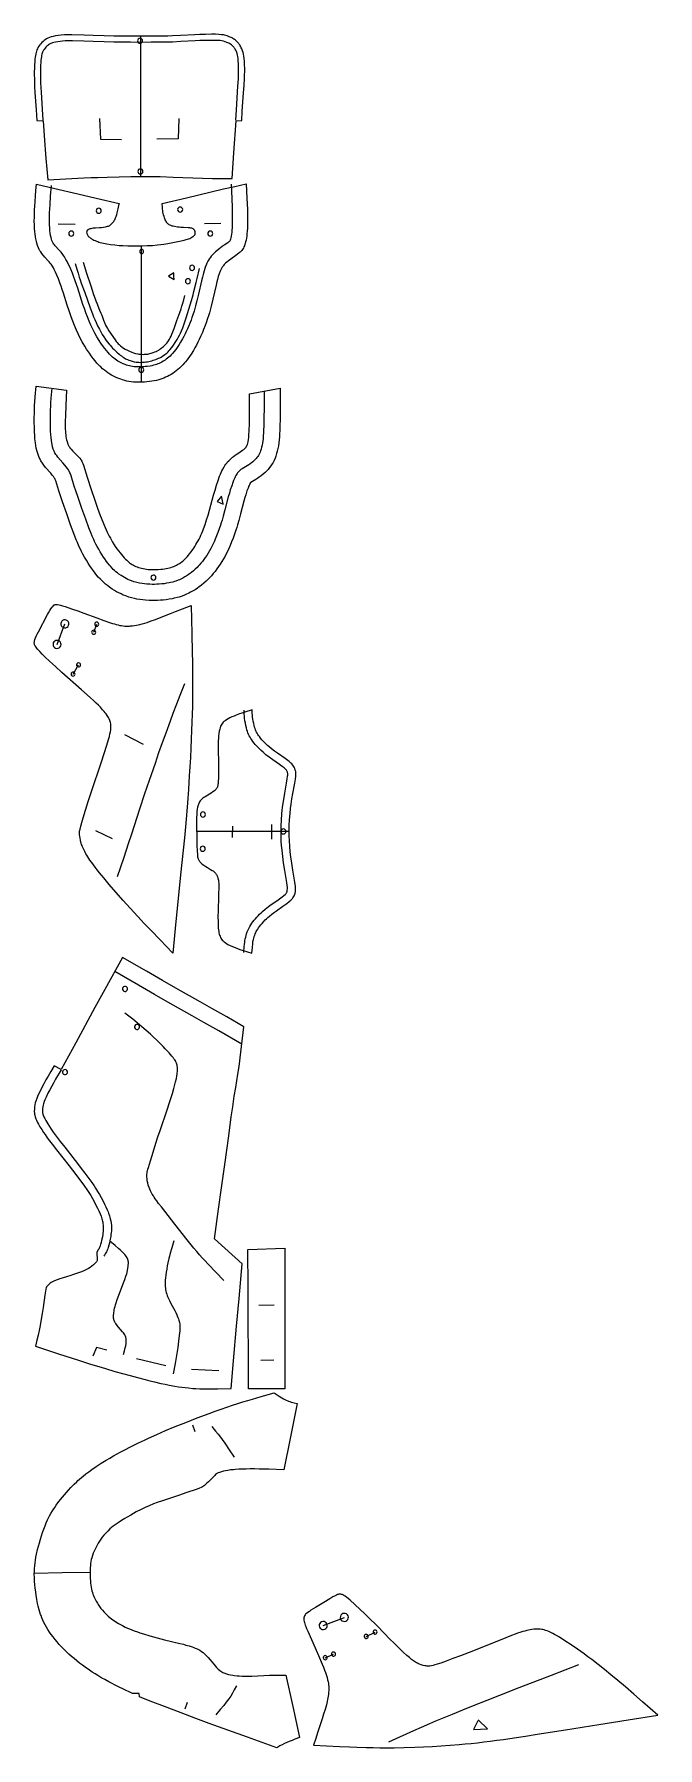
# Model space of a CAD drawing. Extents: x 1 to 310, y 1 to 851.
import ezdxf

# ---------------------------------------------------------------- set-up
doc = ezdxf.new("R2010")
doc.units = 0

msp = doc.modelspace()

# ---------------------------------------------------------------- linework, layer by layer
for points in [[(98.947182, 779.083191), (99.820938, 791.92218), (100.909683, 807.714172), (103.730934, 807.924072), (104.036873, 812.572937), (104.672188, 821.567627), (104.914375, 825.243408), (105.112495, 828.938232), (105.172653, 830.595581), (105.203438, 832.141235), (105.198746, 833.928406), (105.15406, 835.550476), (105.061714, 837.267456), (104.941246, 838.726563), (104.812027, 839.784851), (104.639214, 840.760742), (104.406403, 841.712036), (104.167183, 842.482422), (103.79422, 843.451904), (103.527809, 844.031982), (103.331558, 844.416138), (103.007339, 844.98645), (102.770782, 845.361389), (102.384064, 845.912842), (102.104057, 846.271362), (101.650002, 846.791992), (101.323746, 847.125854), (100.978127, 847.447571), (100.612495, 847.755859), (100.226402, 848.049438), (99.820152, 848.327148), (99.396561, 848.588745), (98.959061, 848.834045), (98.056252, 849.275452), (97.598045, 849.471252), (96.912109, 849.733398), (96.460701, 849.887146), (95.79953, 850.085999), (95.145073, 850.248779), (94.700073, 850.339111), (93.755157, 850.481018), (92.393517, 850.596802), (90.730232, 850.659607), (88.788513, 850.679382), (85.840698, 850.64325), (82.925079, 850.544617), (80.499451, 850.421997), (73.4925, 850.019043), (69.400154, 849.842957), (67.181015, 849.779358), (64.829765, 849.73468), (58.934452, 849.686401), (53.638985, 849.67981), (48.602188, 849.696838), (44.112499, 849.737549), (40.362812, 849.793274), (35.59906, 849.892151), (30.19453, 850.035278), (25.678514, 850.180542), (19.586561, 850.407776), (18.44039, 850.424255), (17.316172, 850.412537), (15.91289, 850.357971), (14.24289, 850.235291), (12.872421, 850.086609), (11.538984, 849.891541), (10.270781, 849.638733), (9.322656, 849.387146), (8.449141, 849.085449), (7.652266, 848.731873), (7.098672, 848.434204), (6.410469, 847.995911), (5.925859, 847.637634), (5.313203, 847.12262), (4.735703, 846.568237), (4.195625, 845.978943), (3.695703, 845.359192), (3.238594, 844.713318), (2.826484, 844.04126), (2.547344, 843.509216), (2.29375, 842.942322), (2.065781, 842.330933), (1.863437, 841.665344), (1.686719, 840.935913), (1.534844, 840.134094), (1.405937, 839.253235), (1.297812, 838.287109), (1.182578, 836.854675), (1.115078, 835.664063), (1.047266, 833.911682), (1.007578, 831.984131), (0.999922, 830.43811), (1.013984, 828.81781), (1.052422, 827.133423), (1.145391, 824.806885), (1.318828, 821.837158), (1.950781, 813.267822), (2.308984, 807.934265), (5.31664, 807.759338), (5.957578, 800.323547), (6.777266, 789.105591), (7.637187, 778.491089), (25.455156, 779.406067), (29.215702, 779.578186), (32.513985, 779.708435), (37.09211, 779.857422), (42.976875, 780.007935), (48.769688, 780.117249), (53.158047, 780.168396), (58.082809, 780.167786), (60.633514, 780.135986), (63.375702, 780.079834), (69.791168, 779.886047), (84.282967, 779.352478), (89.243668, 779.193604), (91.63562, 779.135925), (94.286247, 779.093811), (98.947182, 779.083191)], [(100.737968, 808.128235), (101.072182, 813.190735), (101.887032, 824.911987), (102.093124, 828.616699), (102.189064, 831.421082), (102.203278, 832.86554), (102.181557, 834.517151), (102.125778, 835.987854), (102.02906, 837.498108), (101.910934, 838.731628), (101.786247, 839.603394), (101.625313, 840.393127), (101.416557, 841.154358), (101.265312, 841.607178), (101.093437, 842.055237), (100.759216, 842.786682), (100.52906, 843.213745), (100.275307, 843.629517), (99.996246, 844.032654), (99.794838, 844.293396), (99.467186, 844.671326), (99.230621, 844.913757), (98.710152, 845.373413), (98.121635, 845.796143), (97.803276, 845.992615), (97.30265, 846.267639), (96.428673, 846.671082), (95.540855, 847.001404), (94.66687, 847.254639), (93.93148, 847.406006), (93.099525, 847.5177), (91.832657, 847.610107), (90.57383, 847.652893), (88.732811, 847.671875), (85.888046, 847.639221), (83.036873, 847.544373), (80.640388, 847.424072), (73.622734, 847.021606), (69.496559, 846.844177), (67.258667, 846.779968), (64.888908, 846.734985), (58.954609, 846.686401), (53.633747, 846.679688), (48.577888, 846.696838), (44.072422, 846.737793), (40.309139, 846.793701), (35.527733, 846.892944), (30.106796, 847.036255), (25.587421, 847.180969), (19.861797, 847.395996), (18.733437, 847.418091), (17.658905, 847.413086), (16.333281, 847.368591), (15.038828, 847.283936), (13.78828, 847.161926), (12.596641, 847.003967), (11.486094, 846.807007), (10.672343, 846.618591), (9.938281, 846.400269), (9.604453, 846.279358), (9.142578, 846.082947), (8.588437, 845.793213), (8.090312, 845.47168), (7.631953, 845.118591), (7.19875, 844.734192), (6.787422, 844.321716), (6.308516, 843.773132), (5.874063, 843.195923), (5.562031, 842.717163), (5.281953, 842.205322), (5.092187, 841.782654), (4.919297, 841.313354), (4.762734, 840.785461), (4.622109, 840.186829), (4.496797, 839.507629), (4.386406, 838.740601), (4.29039, 837.878784), (4.183672, 836.570618), (4.118984, 835.461182), (4.02914, 832.896729), (4.008203, 831.457947), (4.006797, 829.930054), (4.027578, 828.324646), (4.073281, 826.653503), (4.175859, 824.345459), (4.316797, 821.997192), (4.943359, 813.48114), (5.301953, 808.139832)], [(53.394138, 848.667969), (52.915859, 848.572815), (52.510311, 848.30188), (52.239296, 847.896362), (52.144138, 847.417969), (52.239296, 846.939697), (52.510311, 846.534119), (52.915859, 846.263123), (53.394138, 846.167969), (53.872498, 846.263123), (54.278046, 846.534119), (54.549061, 846.939697), (54.644138, 847.417969), (54.549061, 847.896362), (54.278046, 848.30188), (53.872498, 848.572815), (53.394138, 848.667969)], [(53.587734, 849.600891), (53.587734, 834.168701), (53.587734, 814.878601), (53.587734, 799.446411), (53.587734, 780.15625)], [(33.349529, 808.926697), (33.744923, 798.658875), (44.220078, 798.534363)], [(72.590469, 808.880432), (72.203667, 798.847229), (61.681091, 798.715515)], [(53.572422, 783.914612), (53.094063, 783.819458), (52.688515, 783.548401), (52.417576, 783.142944), (52.322422, 782.664612), (52.417576, 782.186218), (52.688515, 781.780762), (53.094063, 781.509766), (53.572422, 781.414612), (54.050781, 781.509766), (54.456326, 781.780762), (54.727264, 782.186218), (54.822422, 782.664612), (54.727264, 783.142944), (54.456326, 783.548401), (54.050781, 783.819458), (53.572422, 783.914612)], [(106.017578, 776.491211), (106.324921, 769.369934), (106.519218, 763.749329), (106.597496, 759.659363), (106.602188, 757.796448), (106.579605, 756.076965), (106.528748, 754.504822), (106.450699, 753.071594), (106.346558, 751.768433), (106.217339, 750.586243), (106.064217, 749.516174), (105.888275, 748.549133), (105.690704, 747.676208), (105.472496, 746.888489), (105.35601, 746.523743), (105.108513, 745.847107), (104.840622, 745.233887), (104.550781, 744.676025), (104.397186, 744.415283), (104.071564, 743.924988), (103.72023, 743.469543), (103.341637, 743.040588), (102.934296, 742.630127), (102.496719, 742.22998), (101.528748, 741.432495), (100.191719, 740.432312), (97.187111, 738.282776), (96.443123, 737.710938), (95.744682, 737.113281), (95.090622, 736.460938), (94.678749, 735.981262), (94.479919, 735.72467), (94.096329, 735.172852), (93.911484, 734.875427), (93.555389, 734.232178), (93.384064, 733.88446), (93.053825, 733.136841), (92.585236, 731.891418), (92.142342, 730.507385), (91.717651, 728.996216), (91.441093, 727.923645), (91.030464, 726.22583), (89.457184, 719.284851), (88.638046, 715.90094), (88.094841, 713.845581), (87.706718, 712.473633), (87.296013, 711.101379), (86.861168, 709.727966), (86.160782, 707.664856), (85.659683, 706.286377), (84.853203, 704.213013), (84.276955, 702.82605), (83.35125, 700.737305), (82.693672, 699.343262), (82.006874, 697.957336), (81.294296, 696.588257), (80.558983, 695.244812), (79.804214, 693.935669), (78.642731, 692.055481), (77.853516, 690.870483), (77.056015, 689.750305), (76.655151, 689.217102), (75.849533, 688.204041), (75.444687, 687.723328), (74.630699, 686.81134), (73.810547, 685.962097), (72.984062, 685.171936), (72.150703, 684.437378), (71.310158, 683.7547), (70.462105, 683.1203), (69.606171, 682.530457), (68.741173, 681.982117), (67.863358, 681.473633), (66.968048, 681.00415), (66.050545, 680.572327), (65.106407, 680.177429), (64.130859, 679.818115), (63.119373, 679.493408), (62.598671, 679.34375), (61.524609, 679.069031), (60.403358, 678.826416), (59.237656, 678.615906), (58.037498, 678.439453), (56.812889, 678.29834), (55.574062, 678.194275), (54.331169, 678.128784), (53.094376, 678.103638), (51.873905, 678.1203), (50.67992, 678.180359), (50.095936, 678.227234), (48.958435, 678.354858), (47.859688, 678.526062), (46.796482, 678.738831), (45.766014, 678.990784), (44.765156, 679.279663), (43.790936, 679.603516), (42.840313, 679.959961), (41.910389, 680.346863), (40.547421, 680.979675), (39.212967, 681.681519), (38.33289, 682.199829), (37.456017, 682.767456), (36.578594, 683.392334), (35.696796, 684.082153), (34.806873, 684.844666), (33.904999, 685.687744), (33.44836, 686.141846), (32.987343, 686.618958), (32.052109, 687.643494), (31.104609, 688.754333), (30.152109, 689.942017), (29.201874, 691.196716), (28.261093, 692.508911), (27.337187, 693.868896), (26.883827, 694.563843), (25.998671, 695.977417), (25.148438, 697.414673), (24.738749, 698.139099), (23.95289, 699.595093), (22.854139, 701.791382), (21.843437, 703.996155), (20.911484, 706.202087), (20.049374, 708.401855), (19.247969, 710.588257), (18.258436, 713.468872), (17.342188, 716.286255), (15.458125, 722.241089), (14.858593, 724.063599), (14.265469, 725.786682), (13.682187, 727.403748), (12.927031, 729.384216), (12.20664, 731.150635), (11.530624, 732.688477), (10.895312, 734.0047), (10.427734, 734.874756), (9.952499, 735.669189), (9.624531, 736.167786), (9.282969, 736.649231), (8.923672, 737.120056), (8.343985, 737.820007), (7.721562, 738.521179), (6.193438, 740.188721), (5.33414, 741.178894), (4.725625, 741.947632), (4.160078, 742.748901), (3.807734, 743.309448), (3.475312, 743.897095), (3.014609, 744.840942), (2.6, 745.875061), (2.232109, 747.017151), (2.013281, 747.846985), (1.724687, 749.196533), (1.558984, 750.161072), (1.350469, 751.696228), (1.238281, 752.773315), (1.110391, 754.460754), (1.031016, 756.223511), (1, 758.048828), (1.012656, 759.914124), (1.061172, 761.790894), (1.137812, 763.650269), (1.234922, 765.463562), (1.382656, 767.759888), (1.576797, 770.375916), (1.815703, 773.222961), (2.097656, 776.319458), (11.125781, 774.225891), (22.544062, 771.578186), (31.678749, 769.459961), (43.097031, 766.812256), (42.74453, 765.70929), (42.508125, 764.866028), (42.309452, 764.043396), (41.884453, 762.12207), (41.638748, 761.131104), (41.358513, 760.18988), (41.107342, 759.489136), (40.903202, 758.997498), (40.68539, 758.537476), (40.453827, 758.11145), (40.208904, 757.721497), (39.954609, 757.367981), (39.612343, 756.951843), (39.280624, 756.597473), (38.975155, 756.302795), (38.466873, 755.875), (38.223827, 755.717773), (37.952419, 755.579834), (37.532967, 755.413879), (37.121407, 755.279297), (36.532265, 755.117249), (36.018593, 755), (35.209999, 754.858032), (34.233047, 754.745361), (33.368904, 754.680908), (31.26203, 754.560852), (30.165546, 754.454529), (29.535858, 754.362854), (29.078514, 754.2771), (28.510155, 754.138367), (28.12953, 754.014832), (27.800547, 753.873718), (27.614687, 753.769531), (27.455156, 753.657654), (27.261406, 753.476685), (27.160234, 753.348022), (27.079374, 753.213684), (26.972109, 752.929749), (26.942343, 752.781372), (26.922812, 752.552246), (26.940468, 752.236938), (27.029219, 751.83136), (27.150858, 751.50177), (27.314842, 751.171021), (27.522577, 750.841064), (27.711718, 750.594177), (28.015469, 750.265442), (28.286797, 750.018982), (28.599375, 749.772461), (28.955391, 749.52594), (29.350389, 749.280945), (29.927265, 748.959351), (30.548203, 748.647339), (31.198984, 748.348877), (31.874453, 748.066406), (32.416248, 747.863403), (33.007576, 747.665833), (33.666092, 747.471802), (34.409374, 747.279358), (35.254688, 747.086853), (36.89711, 746.768005), (38.779217, 746.467651), (40.836876, 746.204285), (43.011169, 745.995972), (44.842186, 745.874146), (47.306641, 745.776306), (49.465, 745.740601), (51.827812, 745.741699), (54.36203, 745.781921), (56.96664, 745.866516), (59.537498, 746.000916), (61.970547, 746.19043), (63.651093, 746.370422), (65.204292, 746.576721), (67.092422, 746.878906), (69.57476, 747.352844), (72.930229, 748.069153), (75.200386, 748.601563), (76.177574, 748.857544), (76.842964, 749.054565), (77.434921, 749.258118), (77.981483, 749.480774), (78.509377, 749.734375), (79.021484, 750.018127), (79.496719, 750.318481), (79.912811, 750.621399), (80.247658, 750.912537), (80.485466, 751.182251), (80.605934, 751.374329), (80.684685, 751.562927), (80.728592, 751.75293), (80.744766, 751.948914), (80.735001, 752.227173), (80.697578, 752.522644), (80.634842, 752.822083), (80.549057, 753.111633), (80.442345, 753.377258), (80.349449, 753.553894), (80.244453, 753.711731), (80.125854, 753.853088), (79.841721, 754.096069), (79.612656, 754.236206), (79.414063, 754.332458), (79.096329, 754.447815), (78.805313, 754.522949), (78.458046, 754.587341), (78.044533, 754.639832), (77.187889, 754.700745), (74.923515, 754.803406), (73.581093, 754.898865), (72.733902, 754.983398), (71.882263, 755.089294), (70.519531, 755.312317), (69.77578, 755.473755), (69.325859, 755.592712), (68.920937, 755.720703), (68.562187, 755.857178), (68.245308, 756.001221), (67.838127, 756.229797), (67.498436, 756.470581), (67.210625, 756.720581), (66.879921, 757.063171), (66.58078, 757.415894), (66.30172, 757.802246), (66.102104, 758.131836), (65.84375, 758.648132), (65.652657, 759.10907), (65.462105, 759.642334), (65.275543, 760.236633), (65.040779, 761.095947), (64.881096, 761.769836), (64.69883, 762.676697), (64.590469, 763.343445), (64.505859, 763.992615), (64.42234, 764.836914), (64.305229, 766.684509), (76.320854, 769.522095), (94.780861, 773.957642), (100.317497, 775.231934), (106.017578, 776.491211)], [(98.520622, 776.269043), (98.804916, 769.249695), (98.955544, 764.838745), (99.04789, 760.830688), (99.064842, 759.028198), (99.05851, 757.386841), (99.027031, 755.92157), (98.972885, 754.62561), (98.899529, 753.487183), (98.810623, 752.494385), (98.70961, 751.635193), (98.543358, 750.571167), (98.369919, 749.740845), (98.201088, 749.104187), (98.036484, 748.620972), (97.85672, 748.251282), (97.640778, 747.9552), (97.367653, 747.692688), (96.878433, 747.325867), (95.119843, 746.104431), (94.091713, 745.369751), (92.357338, 744.067932), (91.433281, 743.330078), (90.808205, 742.798279), (90.182968, 742.227844), (89.563591, 741.613098), (88.956093, 740.94812), (88.658669, 740.594971), (88.080231, 739.843872), (87.800705, 739.444458), (87.264923, 738.594299), (87.010155, 738.14209), (86.528984, 737.182068), (86.083046, 736.153564), (85.872261, 735.61615), (85.47242, 734.499512), (85.098824, 733.333679), (84.579376, 731.509644), (84.255074, 730.254761), (83.792496, 728.333252), (82.322655, 721.810547), (81.550781, 718.542114), (80.876793, 715.947144), (80.513824, 714.6604), (80.131401, 713.380859), (79.518829, 711.473755), (79.08297, 710.209412), (78.623825, 708.950134), (78.140465, 707.695129), (77.367416, 705.819214), (76.818588, 704.572021), (76.242577, 703.328369), (75.642502, 702.09491), (75.022499, 700.880005), (74.386406, 699.691956), (73.411247, 697.97821), (72.752892, 696.893433), (72.092575, 695.86438), (71.107498, 694.443604), (70.137886, 693.1875), (69.5, 692.437256), (68.867653, 691.750916), (68.239845, 691.123413), (67.615623, 690.549683), (66.993904, 690.024658), (66.373589, 689.543396), (65.75367, 689.100708), (64.821716, 688.498718), (64.193596, 688.135193), (63.554218, 687.800476), (62.898438, 687.49353), (62.221172, 687.213196), (61.517342, 686.958435), (60.781872, 686.728027), (60.009686, 686.520996), (59.195702, 686.336243), (58.337265, 686.172974), (56.982735, 685.970764), (56.049141, 685.866455), (55.102341, 685.788086), (54.151875, 685.737244), (53.20742, 685.71521), (52.278515, 685.72345), (51.37492, 685.763184), (50.505859, 685.835938), (49.674454, 685.941406), (48.877655, 686.077881), (48.11211, 686.243591), (47.374374, 686.436646), (46.661091, 686.655212), (45.968983, 686.897583), (44.962891, 687.301636), (43.985313, 687.749207), (43.343281, 688.073914), (42.383904, 688.619263), (41.740467, 689.033813), (41.088673, 689.498718), (40.424217, 690.022339), (39.742733, 690.612732), (39.039845, 691.278259), (38.311092, 692.027161), (37.554062, 692.86499), (36.77422, 693.786133), (35.978748, 694.782593), (34.772655, 696.400085), (33.970623, 697.548523), (33.178749, 698.743286), (32.026173, 700.604675), (30.937735, 702.524414), (30.255077, 703.826416), (29.605078, 705.143555), (28.985781, 706.474182), (28.109453, 708.49176), (27.289999, 710.530273), (26.520233, 712.583862), (25.792891, 714.647034), (25.100937, 716.711243), (22.547499, 724.723328), (21.928047, 726.600586), (21.305859, 728.403748), (20.476093, 730.679443), (19.857187, 732.280273), (19.041485, 734.259338), (18.440546, 735.617554), (17.850311, 736.86261), (17.266249, 738.003235), (16.681953, 739.051331), (16.289375, 739.704407), (15.892109, 740.325134), (15.488437, 740.916992), (15.076484, 741.483582), (14.22414, 742.552795), (13.357734, 743.543274), (11.390859, 745.68988), (10.92375, 746.247253), (10.651328, 746.606323), (10.29375, 747.148499), (9.988281, 747.722107), (9.724766, 748.357422), (9.49289, 749.0849), (9.282578, 749.934753), (9.089141, 750.923096), (8.916718, 752.044128), (8.77, 753.290283), (8.653828, 754.65387), (8.572812, 756.127502), (8.540703, 757.167114), (8.527109, 758.802795), (8.550234, 760.503235), (8.603437, 762.23645), (8.680234, 763.96991), (8.808125, 766.225891), (9.10125, 770.325623), (9.573438, 775.71582)], [(73.255074, 764.97052), (72.776718, 764.875366), (72.371246, 764.604431), (72.100235, 764.198914), (72.005074, 763.72052), (72.100235, 763.242188), (72.371246, 762.836731), (72.776718, 762.565674), (73.255074, 762.47052), (73.733437, 762.565674), (74.138985, 762.836731), (74.409996, 763.242188), (74.505074, 763.72052), (74.409996, 764.198914), (74.138985, 764.604431), (73.733437, 764.875366), (73.255074, 764.97052)], [(12.835078, 756.613708), (21.218203, 756.497009)], [(32.928047, 764.401001), (32.449688, 764.305847), (32.044216, 764.034912), (31.773203, 763.629333), (31.678045, 763.151001), (31.773203, 762.672668), (32.044216, 762.267151), (32.449688, 761.996155), (32.928047, 761.901001), (33.406406, 761.996155), (33.811951, 762.267151), (34.08297, 762.672668), (34.178047, 763.151001), (34.08297, 763.629333), (33.811951, 764.034912), (33.406406, 764.305847), (32.928047, 764.401001)], [(85.238594, 756.817566), (93.441406, 756.992493)], [(19.304062, 753.105286), (18.825703, 753.010132), (18.420156, 752.739136), (18.149218, 752.333557), (18.054062, 751.855286), (18.149218, 751.376831), (18.420156, 750.971375), (18.825703, 750.700439), (19.304062, 750.605286), (19.782421, 750.700439), (20.187969, 750.971375), (20.458906, 751.376831), (20.554062, 751.855286), (20.458906, 752.333557), (20.187969, 752.739136), (19.782421, 753.010132), (19.304062, 753.105286)], [(88.185776, 753.057861), (87.70742, 752.962708), (87.301872, 752.691772), (87.030937, 752.286255), (86.935776, 751.807861), (87.030937, 751.329529), (87.301872, 750.924072), (87.70742, 750.653015), (88.185776, 750.557861), (88.664139, 750.653015), (89.069687, 750.924072), (89.340622, 751.329529), (89.435776, 751.807861), (89.340622, 752.286255), (89.069687, 752.691772), (88.664139, 752.962708), (88.185776, 753.057861)], [(54.154766, 743.947144), (53.77211, 743.871094), (53.447655, 743.654358), (53.230938, 743.329895), (53.154766, 742.947144), (53.230938, 742.564514), (53.447655, 742.240112), (53.77211, 742.023315), (54.154766, 741.947144), (54.537498, 742.023315), (54.861874, 742.240112), (55.078671, 742.564514), (55.154766, 742.947144), (55.078671, 743.329895), (54.861874, 743.654358), (54.537498, 743.871094), (54.154766, 743.947144)], [(53.993122, 745.655396), (53.993122, 730.632141), (53.993122, 711.853027), (53.993122, 696.829773), (53.993122, 678.050659)], [(21.317265, 737.073486), (22.089766, 734.169128), (22.645781, 732.166809), (23.208672, 730.278564), (23.665859, 728.877319), (24.249453, 727.228943), (25.993202, 722.54657), (28.679922, 714.985596), (29.777422, 712.023743), (30.350155, 710.583862), (30.946405, 709.175476), (31.567656, 707.795715), (32.379608, 706.104492), (33.231407, 704.44281), (33.942654, 703.130615), (34.684765, 701.83844), (35.462734, 700.572388), (36.281639, 699.339111), (37.146328, 698.144836), (38.058437, 696.991882), (38.531796, 696.430481), (39.26289, 695.606323), (39.763985, 695.068604), (40.535625, 694.279175), (41.330704, 693.509583), (41.87336, 693.008606), (42.988125, 692.045898), (43.559685, 691.589111), (44.140545, 691.152039), (44.730469, 690.737), (45.32914, 690.346619), (46.243202, 689.8125), (47.175938, 689.34613), (47.807812, 689.073608), (48.447655, 688.831787), (49.421719, 688.526367), (50.412655, 688.289856), (51.419765, 688.121887), (52.099998, 688.048035), (52.786953, 688.004456), (53.479919, 687.990112), (54.177967, 688.003906), (54.880466, 688.044739), (55.586483, 688.111389), (56.295155, 688.20282), (57.005703, 688.317749), (57.717342, 688.455078), (58.429138, 688.613708), (59.139999, 688.792664), (59.847031, 688.991882), (60.547031, 689.211243), (61.236874, 689.45105), (61.91328, 689.711365), (62.573124, 689.992249), (63.213203, 690.293762), (63.830311, 690.616028), (64.706017, 691.138367), (65.520546, 691.70874), (66.28437, 692.329529), (66.771011, 692.772583), (67.243591, 693.23999), (67.70562, 693.732483), (68.160393, 694.250671), (69.061798, 695.367554), (69.961174, 696.58844), (70.84539, 697.895325), (71.697968, 699.268555), (72.306877, 700.330139), (72.882027, 701.409729), (73.420074, 702.501709), (73.923042, 703.604614), (74.543358, 705.090454), (75.111557, 706.591675), (75.633667, 708.105896), (76.232498, 710.003418), (77.534294, 714.362183), (78.902885, 718.638184), (79.412109, 720.390076), (79.709137, 721.523254), (80.096558, 723.114502), (81.136169, 727.653137), (81.608276, 729.644958), (82.843513, 734.591858)], [(25.173203, 737.693909), (26.933046, 732.149353), (29.021484, 725.91272), (30.399061, 721.58905), (31.105391, 719.522461), (31.508436, 718.447021), (31.948437, 717.340942), (33.360622, 713.947327), (33.963123, 712.460815), (34.378124, 711.377747), (35.259453, 708.977356), (35.763985, 707.685364), (36.312889, 706.451294), (36.773357, 705.563416), (37.275391, 704.704651), (37.989529, 703.596069), (41.062344, 699.1203), (41.607498, 698.37616), (41.986404, 697.896729), (42.588203, 697.208374), (43.017498, 696.773254), (43.709373, 696.160767), (44.450703, 695.595093), (45.230156, 695.074036), (46.036015, 694.595276), (47.131718, 694.018982), (48.227345, 693.508667), (49.311874, 693.063904), (50.120625, 692.775757), (51.196873, 692.455627), (52.275703, 692.212463), (52.817654, 692.121216), (53.361717, 692.050537), (53.907497, 692.000366), (54.454842, 691.970764), (55.003281, 691.961609), (55.552578, 691.9729), (56.102497, 692.004517), (56.652657, 692.056519), (57.202732, 692.128906), (57.752422, 692.221497), (58.301559, 692.334839), (58.850231, 692.469971), (59.398201, 692.62793), (59.945469, 692.809692), (60.765076, 693.129211), (61.310547, 693.375), (61.855156, 693.648193), (62.670391, 694.111572), (63.211094, 694.456482), (63.74625, 694.829224), (64.531715, 695.437744), (65.039299, 695.874756), (65.530312, 696.33551), (66.229218, 697.068665), (66.665466, 697.583801), (67.074371, 698.118591), (67.45562, 698.671448), (67.979919, 699.529846), (68.301094, 700.118286), (68.745621, 701.019836), (69.152184, 701.937317), (69.647964, 703.172791), (70.21711, 704.719666), (71.64164, 708.811768), (73.104454, 712.787659), (73.697968, 714.50061), (74.136871, 715.891052), (74.54351, 717.296021), (75.019531, 719.066772), (75.56562, 721.203003)], [(67.406487, 730.654541), (70.197891, 729.052429), (70.175705, 730.699036), (70.153595, 732.345703), (67.406487, 730.654541)], [(79.130074, 736.110657), (78.651718, 736.015503), (78.24617, 735.744568), (77.975235, 735.33905), (77.880074, 734.860657), (77.975235, 734.382324), (78.24617, 733.976807), (78.651718, 733.705872), (79.130074, 733.610657), (79.608437, 733.705872), (80.013985, 733.976807), (80.28492, 734.382324), (80.380074, 734.860657), (80.28492, 735.33905), (80.013985, 735.744568), (79.608437, 736.015503), (79.130074, 736.110657)], [(77.105621, 729.479675), (76.627266, 729.384521), (76.221718, 729.113525), (75.950783, 728.707947), (75.855621, 728.229675), (75.950783, 727.751221), (76.221718, 727.345764), (76.627266, 727.074829), (77.105621, 726.979675), (77.583984, 727.074829), (77.989532, 727.345764), (78.260468, 727.751221), (78.355621, 728.229675), (78.260468, 728.707947), (77.989532, 729.113525), (77.583984, 729.384521), (77.105621, 729.479675)], [(53.996639, 685.545044), (53.51828, 685.44989), (53.112732, 685.178894), (52.841717, 684.773438), (52.746639, 684.295044), (52.841717, 683.816711), (53.112732, 683.411133), (53.51828, 683.140137), (53.996639, 683.045044), (54.474998, 683.140137), (54.880466, 683.411133), (55.151482, 683.816711), (55.246639, 684.295044), (55.151482, 684.773438), (54.880466, 685.178894), (54.474998, 685.44989), (53.996639, 685.545044)], [(17.010702, 674.231873), (16.646484, 666.607727), (16.426874, 661.487), (16.344608, 658.776611), (16.324921, 656.238037), (16.354843, 654.82312), (16.395859, 653.933167), (16.454531, 653.088318), (16.574062, 651.904663), (16.673515, 651.170776), (16.850389, 650.151306), (16.985546, 649.525391), (17.212265, 648.665833), (17.465391, 647.900146), (17.64875, 647.437927), (17.845938, 647.007568), (18.17164, 646.407776), (18.411406, 646.029297), (18.671562, 645.660461), (19.26078, 644.926697), (19.952812, 644.157715), (20.727032, 643.347229), (22.65836, 641.380859), (23.546093, 640.416809), (23.992422, 639.855713), (24.271093, 639.4422), (24.515938, 639.011414), (24.739374, 638.541687), (25.025703, 637.817627), (25.32836, 636.928162), (27.16, 631.111328), (29.182577, 624.949524), (30.967499, 619.647034), (32.319298, 615.757202), (33.696251, 611.984619), (34.874294, 608.952393), (35.598438, 607.192871), (36.089531, 606.048889), (37.094219, 603.839844), (37.608749, 602.778992), (38.132263, 601.749817), (38.665077, 600.754456), (39.207344, 599.794739), (39.755859, 598.871765), (40.58289, 597.558289), (41.131874, 596.731079), (41.94281, 595.565308), (42.728046, 594.492249), (43.475548, 593.514771), (44.177811, 592.633179), (44.84539, 591.836609), (45.493435, 591.111389), (46.137032, 590.443787), (46.791248, 589.820251), (47.471092, 589.226929), (48.190468, 588.653748), (48.696095, 588.284302), (49.498749, 587.754272), (50.06617, 587.420227), (50.661953, 587.103882), (51.287968, 586.807434), (51.946404, 586.532776), (52.639141, 586.282349), (53.367344, 586.057495), (54.128593, 585.858643), (54.919296, 585.685669), (55.736172, 585.538513), (56.575859, 585.416992), (57.434841, 585.321228), (58.309841, 585.250916), (59.644531, 585.193176), (60.544373, 585.186218), (61.447655, 585.204346), (62.349998, 585.247314), (63.692265, 585.357422), (64.57328, 585.460754), (65.437965, 585.587891), (66.282028, 585.73822), (67.101013, 585.91156), (67.890701, 586.107544), (68.647499, 586.325867), (69.372108, 586.565857), (70.066093, 586.827026), (70.73101, 587.108398), (71.368591, 587.409668), (71.980392, 587.730042), (72.853043, 588.244995), (73.407265, 588.610352), (74.201485, 589.19043), (74.710625, 589.601379), (75.207657, 590.035583), (75.69648, 590.496399), (76.180702, 590.987183), (76.664063, 591.511292), (77.395546, 592.36731), (77.893044, 592.989502), (78.661797, 594.007324), (79.453278, 595.123596), (79.987343, 595.917542), (80.522186, 596.747986), (81.053825, 597.611694), (81.578514, 598.505981), (82.092499, 599.427856), (82.59211, 600.374146), (83.073357, 601.342224), (83.535309, 602.330505), (83.979141, 603.3396), (84.406403, 604.369568), (84.818283, 605.421265), (85.601952, 607.590088), (86.341408, 609.849182), (87.048279, 612.200012), (87.734528, 614.628296), (89.798355, 622.15564), (90.524376, 624.660828), (91.27047, 627.090515), (92.031013, 629.388977), (92.800079, 631.500305), (93.186172, 632.468628), (93.57383, 633.375122), (93.965385, 634.223999), (94.363434, 635.019531), (94.977577, 636.122192), (95.402031, 636.803284), (95.841324, 637.446167), (96.297729, 638.055359), (96.773827, 638.63501), (97.270782, 639.188721), (97.785233, 639.717163), (98.312889, 640.220215), (99.119057, 640.926636), (99.659767, 641.365295), (100.464531, 641.974487), (100.990463, 642.3479), (101.752106, 642.858521), (104.170937, 644.385864), (104.717575, 644.776306), (105.052574, 645.045776), (105.509766, 645.476685), (105.784454, 645.795288), (105.913048, 645.968445), (106.152969, 646.349731), (106.264526, 646.560974), (106.471169, 647.031921), (106.566406, 647.294617), (106.741173, 647.881775), (106.89547, 648.56134), (107.090073, 649.779907), (107.196167, 650.737854), (107.285156, 651.80188), (107.418045, 654.184021), (107.516716, 657.473022), (107.57, 661.545715), (107.586014, 666.119751), (107.565933, 672.418335), (122.85125, 675.109131), (122.81086, 665.420532), (122.756561, 660.230835), (122.656403, 655.941772), (122.594688, 654.32196), (122.497185, 652.418945), (122.407494, 651.087646), (122.268982, 649.486633), (122.100311, 647.996399), (121.896873, 646.597229), (121.654999, 645.271362), (121.372734, 644.001099), (121.038589, 642.733582), (120.63578, 641.45874), (120.248749, 640.4245), (119.800781, 639.394775), (119.292419, 638.393372), (118.851563, 637.630676), (118.232498, 636.684753), (117.551559, 635.773682), (116.845856, 634.934021), (116.125229, 634.16156), (115.380386, 633.433472), (114.426407, 632.584839), (113.438904, 631.786682), (112.453827, 631.058411), (111.665543, 630.517395), (110.663826, 629.87738), (108.28875, 628.481445), (108.03492, 628.317261), (108.079292, 628.329224), (108.089371, 628.343262), (107.977654, 628.170044), (107.852188, 627.953491), (107.703125, 627.671448), (107.538361, 627.331909), (107.355934, 626.924438), (107.157806, 626.448792), (106.853905, 625.666443), (106.325935, 624.196167), (105.728203, 622.362793), (105.293747, 620.907593), (104.810936, 619.170715), (103.162338, 612.806641), (102.26062, 609.483887), (101.662186, 607.429688), (101.240074, 606.0578), (100.804604, 604.701782), (100.139297, 602.736694), (99.446716, 600.815857), (98.7332, 598.960449), (98.0075, 597.195984), (97.503044, 596.04071), (96.991798, 594.925842), (96.236092, 593.374939), (95.462502, 591.895752), (94.680855, 590.499146), (93.893906, 589.179077), (93.102501, 587.925598), (92.296013, 586.714111), (91.457184, 585.524414), (90.577187, 584.35321), (89.650391, 583.201965), (88.689064, 582.092224), (87.989449, 581.334534), (87.264923, 580.589783), (86.185936, 579.550049), (85.048355, 578.534668), (83.874298, 577.563843), (82.687111, 576.656372), (81.82, 576.037415), (80.603745, 575.230042), (79.693123, 574.671326), (78.42437, 573.957336), (77.462967, 573.465454), (76.134216, 572.853027), (75.125542, 572.438293), (73.737968, 571.934448), (72.721092, 571.612122), (71.698433, 571.323792), (70.258667, 570.975525), (69.216095, 570.760315), (67.763283, 570.505981), (66.301323, 570.2995), (64.861794, 570.140137), (63.448982, 570.02301), (62.058125, 569.944702), (60.676559, 569.904663), (59.299141, 569.903992), (57.90461, 569.94342), (56.107109, 570.054688), (54.692734, 570.188599), (53.242577, 570.370056), (51.751484, 570.613708), (50.637188, 570.83783), (49.074451, 571.220093), (47.887733, 571.567627), (46.25742, 572.132568), (45.076015, 572.610535), (43.946327, 573.12085), (42.840546, 573.670715), (41.758438, 574.256958), (40.700546, 574.87677), (39.639999, 575.545715), (38.195, 576.541626), (37.205154, 577.286377), (36.27422, 578.039307), (35.386951, 578.811951), (34.551407, 579.594116), (33.74617, 580.401489), (32.705311, 581.532227), (32.006798, 582.34906), (31.111406, 583.466064), (30.276796, 584.57782), (29.286327, 585.975525), (28.559374, 587.054932), (27.658905, 588.458191), (26.789764, 589.883179), (25.940702, 591.338867), (25.076015, 592.889221), (24.37414, 594.227173), (23.64875, 595.704895), (23.123125, 596.839355), (22.33078, 598.650208), (21.747656, 600.056152), (20.539686, 603.137024), (18.929688, 607.479919), (17.028984, 612.817505), (14.927578, 618.902161), (13.942734, 621.830322), (13.164844, 624.204285), (11.590859, 629.236633), (11.3875, 629.821411), (11.309688, 630.013794), (11.192422, 630.253113), (11.090547, 630.425476), (10.844687, 630.78949), (10.428594, 631.349976), (9.88375, 632.039856), (9.109531, 632.972229), (6.53375, 635.896729), (5.704922, 636.935608), (5.013437, 637.913269), (4.251563, 639.173523), (3.835469, 639.970947), (3.4525, 640.783813), (2.866484, 642.24646), (2.357812, 643.848633), (1.9575, 645.484192), (1.707969, 646.805664), (1.508828, 648.161011), (1.314922, 649.989441), (1.202344, 651.515137), (1.097031, 653.655762), (1.029219, 656.031006), (1.002266, 657.955078), (1, 660.58429), (1.025078, 662.605225), (1.074609, 664.605713), (1.149922, 666.550903), (1.248516, 668.427246), (1.407031, 670.815796), (1.843437, 676.103638), (17.010702, 674.231873)], [(114.845306, 673.699768), (114.811089, 665.479065), (114.757576, 660.366211), (114.659843, 656.187317), (114.602501, 654.67865), (114.511017, 652.892578), (114.430779, 651.701477), (114.307892, 650.281494), (114.165314, 649.021851), (114.000854, 647.891052), (113.81234, 646.8573), (113.597183, 645.888916), (113.352264, 644.9599), (113.070152, 644.067505), (112.829453, 643.42395), (112.559761, 642.804077), (112.257576, 642.208801), (112.036484, 641.826477), (111.675079, 641.274231), (111.280235, 640.745911), (110.854767, 640.239685), (110.401405, 639.753662), (109.922813, 639.286011), (109.250313, 638.687561), (108.544296, 638.116943), (107.811089, 637.575012), (107.247261, 637.187927), (106.481949, 636.698975), (104.018517, 635.251221), (103.335312, 634.789612), (102.866875, 634.419189), (102.577965, 634.157776), (102.306328, 633.884644), (102.050308, 633.599915), (101.692345, 633.151184), (101.46859, 632.837769), (101.151718, 632.346558), (100.852417, 631.830139), (100.56562, 631.287537), (100.286797, 630.712646), (100.011635, 630.097961), (99.735703, 629.435913), (99.359375, 628.466858), (98.756638, 626.788574), (98.091171, 624.747314), (97.606323, 623.123291), (97.084297, 621.245117), (95.429527, 614.857422), (94.559296, 611.650513), (93.998276, 609.724854), (93.608276, 608.457275), (93.207031, 607.207825), (92.587029, 605.376526), (91.949532, 603.608826), (91.299454, 601.918274), (90.641403, 600.318298), (90.200623, 599.308716), (89.759064, 598.345642), (89.094292, 596.981445), (88.42601, 595.703918), (87.753281, 594.501648), (87.07476, 593.363403), (86.38961, 592.27832), (85.695938, 591.236328), (84.98867, 590.233215), (84.261719, 589.265747), (83.509377, 588.331055), (82.725311, 587.426147), (82.182266, 586.837891), (81.620781, 586.260681), (80.744766, 585.416687), (79.833908, 584.603516), (78.894455, 583.826782), (77.932808, 583.091797), (77.282578, 582.627563), (76.298203, 581.974121), (75.63797, 581.569031), (74.63945, 581.00708), (73.965385, 580.662231), (72.937263, 580.188416), (72.237808, 579.900757), (71.162888, 579.510559), (70.426323, 579.2771), (69.671875, 579.064392), (68.508751, 578.782959), (67.717186, 578.619507), (66.513985, 578.408875), (65.301483, 578.237732), (64.091011, 578.103638), (62.893513, 578.004333), (61.717499, 577.93811), (60.55867, 577.904663), (59.410233, 577.903992), (58.265156, 577.936401), (56.731247, 578.031372), (55.566719, 578.141602), (54.384842, 578.28949), (53.18578, 578.485474), (52.377029, 578.648132), (51.150078, 578.948242), (50.322968, 579.190369), (49.068905, 579.624939), (48.224373, 579.966614), (47.375546, 580.350159), (46.527889, 580.771606), (45.686874, 581.227234), (44.857655, 581.713013), (44.04578, 582.225159), (42.872108, 583.034119), (42.127029, 583.594727), (41.418125, 584.168091), (40.749218, 584.750549), (40.118828, 585.340698), (39.52367, 585.937439), (38.690155, 586.842896), (38.169453, 587.451782), (37.432968, 588.370605), (36.740623, 589.292786), (35.868671, 590.523376), (35.244373, 591.450317), (34.441326, 592.701599), (33.660545, 593.981873), (32.889767, 595.303162), (32.112812, 596.696289), (31.508358, 597.848633), (30.869608, 599.149658), (30.417891, 600.124756), (29.690781, 601.786499), (29.167109, 603.049072), (28.014999, 605.987671), (26.44875, 610.212341), (24.578125, 615.465271), (22.499844, 621.483093), (21.535234, 624.351074), (20.783905, 626.643982), (19.188437, 631.745117), (18.878984, 632.634888), (18.61961, 633.277222), (18.238125, 634.054993), (17.855234, 634.703003), (17.374531, 635.414856), (16.780624, 636.214905), (16.101015, 637.075073), (15.19, 638.172302), (12.666016, 641.038025), (12.102968, 641.743835), (11.710859, 642.298279), (11.227656, 643.097534), (11.003202, 643.527405), (10.790781, 643.978638), (10.402344, 644.94812), (10.064375, 646.012573), (9.778906, 647.178711), (9.599297, 648.129822), (9.447266, 649.164673), (9.283828, 650.705933), (9.187812, 652.006165), (9.091406, 653.96637), (9.027656, 656.201294), (9.002188, 658.014648), (9, 660.538025), (9.023906, 662.456543), (9.070781, 664.352112), (9.141719, 666.186462), (9.234531, 667.952148), (9.385312, 670.22168), (9.789687, 675.123047)], [(94.620155, 617.778137), (93.769684, 621.691101), (91.61367, 618.939697), (94.621407, 617.706726)], [(59.991718, 582.473083), (59.515076, 582.369568), (59.114296, 582.091614), (58.850468, 581.681396), (58.763672, 581.201477), (58.867188, 580.724854), (59.145153, 580.324158), (59.555389, 580.060303), (60.035313, 579.973511), (60.511951, 580.076965), (60.912655, 580.354919), (61.176483, 580.765137), (61.263279, 581.245056), (61.159843, 581.72168), (60.881874, 582.122498), (60.471638, 582.386292), (59.991718, 582.473083)], [(78.735542, 567.447388), (79.077263, 553.47522), (79.260704, 544.065552), (79.328979, 539.310547), (79.37648, 534.502869), (79.395073, 529.585632), (79.387184, 526.213501), (79.338432, 520.96521), (79.277344, 517.310608), (79.190544, 513.508362), (79.075233, 509.538818), (78.929062, 505.38327), (78.752029, 501.054352), (78.546638, 496.595154), (78.315544, 492.050232), (78.061401, 487.464142), (77.786873, 482.881226), (77.342575, 476.110626), (76.867416, 469.597961), (76.537811, 465.472015), (76.199684, 461.528503), (75.853516, 457.729919), (75.319611, 452.218201), (73.423752, 433.868042), (72.416954, 423.749207), (71.172653, 410.743042), (69.695, 394.942322), (63.291561, 401.560303), (58.849686, 406.185547), (55.442184, 409.772888), (52.211716, 413.223419), (48.457344, 417.309052), (45.026638, 421.117554), (41.347733, 425.285919), (38.144375, 428.997406), (35.355938, 432.322418), (33.294609, 434.865234), (32.153358, 436.315216), (31.079687, 437.714996), (29.446562, 439.936401), (28.564297, 441.201935), (28.01828, 442.017578), (27.030468, 443.581085), (26.589218, 444.329224), (25.99164, 445.410217), (25.634922, 446.104126), (25.160469, 447.105621), (24.88328, 447.747711), (24.636641, 448.369843), (24.419687, 448.972412), (24.231718, 449.555695), (24.07078, 450.11969), (23.874374, 450.92749), (23.644297, 452.165375), (23.549608, 452.838654), (23.434921, 453.836945), (23.402889, 454.207245), (23.390156, 454.598114), (23.406717, 455.040863), (23.462812, 455.566315), (23.643124, 456.578278), (23.969374, 457.952087), (24.475546, 459.793121), (25.182577, 462.167267), (26.377499, 465.995758), (27.75914, 470.295929), (29.216484, 474.755707), (34.218826, 489.834991), (35.612423, 494.07724), (36.908749, 498.15686), (37.743828, 500.952087), (38.162342, 502.474609), (38.474453, 503.745392), (38.692577, 504.817169), (38.831326, 505.751465), (38.915154, 506.81897), (38.927654, 507.45108), (38.918201, 507.878815), (38.890076, 508.31366), (38.839218, 508.757019), (38.711639, 509.44162), (38.58672, 509.913269), (38.425156, 510.399139), (38.105389, 511.157562), (37.684532, 511.954742), (37.166954, 512.787354), (36.561016, 513.649963), (36.111874, 514.23938), (35.629295, 514.83844), (34.848282, 515.751526), (33.710781, 516.99054), (32.769688, 517.954346), (31.718203, 518.983887), (30.523905, 520.112854), (28.65328, 521.831055), (24.442343, 525.607117), (14.711953, 534.234131), (11.447812, 537.149292), (8.498125, 539.844727), (6.451562, 541.799255), (4.961484, 543.295227), (3.681015, 544.647095), (2.641875, 545.813049), (1.873516, 546.756287), (1.449687, 547.373047), (1.294844, 547.6521), (1.174922, 547.919739), (1.087578, 548.182434), (1.030234, 548.445984), (1.000469, 548.716919), (1.002969, 549.149414), (1.034844, 549.459412), (1.091094, 549.78833), (1.277422, 550.50708), (1.563437, 551.314575), (2.063359, 552.463196), (2.4375, 553.231628), (3.011953, 554.347229), (7.559375, 562.920227), (8.065937, 563.827393), (8.675312, 564.857727), (9.211328, 565.697571), (9.787031, 566.519592), (10.268672, 567.13678), (10.608516, 567.510559), (10.884218, 567.716187), (11.099531, 567.813477), (11.221015, 567.849426), (11.498906, 567.894592), (11.657969, 567.903198), (12.02414, 567.891296), (12.463593, 567.838501), (13.281796, 567.679138), (13.929609, 567.5224), (15.029297, 567.222229), (16.25164, 566.857117), (17.561874, 566.44165), (19.84664, 565.676636), (22.623592, 564.698486), (25.507265, 563.645691), (32.029453, 561.227112), (35.503513, 559.968201), (38.240704, 559.019775), (39.742107, 558.529114), (40.682186, 558.241333), (41.584373, 557.986023), (42.458515, 557.764587), (43.314217, 557.578064), (44.161015, 557.427246), (45.008747, 557.313477), (45.866951, 557.237854), (46.745312, 557.201294), (47.195, 557.198059), (48.117889, 557.222229), (48.591873, 557.250244), (49.566563, 557.338318), (50.578983, 557.471008), (51.631874, 557.649414), (53.292969, 558.005981), (54.458672, 558.305237), (55.674217, 558.65509), (56.941795, 559.056763), (58.929375, 559.747253), (60.986172, 560.516479), (63.073513, 561.334595), (68.494293, 563.526794), (70.975861, 564.510986), (74.422653, 565.835999), (78.735542, 567.447388)], [(12.261406, 548.115234), (16.135157, 558.320984)], [(16.239765, 560.318176), (15.617499, 560.252869), (15.045781, 559.998352), (14.580781, 559.57959), (14.26789, 559.03772), (14.13789, 558.42572), (14.203203, 557.803345), (14.457734, 557.231812), (14.876406, 556.766602), (15.418359, 556.453796), (16.030468, 556.323792), (16.652657, 556.389099), (17.224375, 556.643677), (17.689375, 557.062439), (18.002188, 557.604309), (18.132343, 558.216309), (18.066875, 558.838684), (17.812422, 559.410217), (17.393749, 559.875366), (16.851797, 560.188171), (16.239765, 560.318176)], [(30.455936, 555.129883), (30.069843, 555.073975), (29.734453, 554.874451), (29.501015, 554.561951), (29.404999, 554.183655), (29.460938, 553.797424), (29.660467, 553.46228), (29.973124, 553.228821), (30.35125, 553.132751), (30.737421, 553.18866), (31.072733, 553.388184), (31.30625, 553.700684), (31.402266, 554.078979), (31.346249, 554.46521), (31.146719, 554.800354), (30.834063, 555.033813), (30.455936, 555.129883)], [(30.403593, 554.131287), (31.915781, 558.167236)], [(31.968124, 559.165833), (31.581953, 559.109741), (31.246639, 558.9104), (31.013203, 558.597717), (30.917187, 558.219604), (30.973124, 557.833374), (31.172655, 557.498047), (31.485233, 557.264771), (31.863438, 557.16864), (32.249607, 557.224609), (32.584923, 557.424133), (32.818359, 557.736633), (32.914452, 558.114929), (32.85836, 558.50116), (32.658985, 558.836304), (32.346249, 559.069763), (31.968124, 559.165833)], [(12.366015, 550.112427), (11.74375, 550.047119), (11.172109, 549.792542), (10.707109, 549.37384), (10.394218, 548.83197), (10.26414, 548.21991), (10.329531, 547.597595), (10.584063, 547.026001), (11.002734, 546.560852), (11.544609, 546.248047), (12.156718, 546.118042), (12.779062, 546.18335), (13.350625, 546.437866), (13.815702, 546.856628), (14.128515, 547.398499), (14.258672, 548.010559), (14.193203, 548.632874), (13.938749, 549.204468), (13.52, 549.669617), (12.978125, 549.982422), (12.366015, 550.112427)], [(20.196093, 533.419128), (22.897264, 537.990356)], [(22.94961, 538.988953), (22.563437, 538.933044), (22.228125, 538.733643), (21.99461, 538.421021), (21.898594, 538.042725), (21.954531, 537.656616), (22.154062, 537.321289), (22.466719, 537.087891), (22.844921, 536.99176), (23.231014, 537.047852), (23.566406, 537.247437), (23.799843, 537.559937), (23.895859, 537.938049), (23.839922, 538.32428), (23.64039, 538.659607), (23.327734, 538.893005), (22.94961, 538.988953)], [(20.248438, 534.417725), (19.862343, 534.361633), (19.526953, 534.162109), (19.293514, 533.849609), (19.197422, 533.471497), (19.253515, 533.085205), (19.452969, 532.749939), (19.765625, 532.516479), (20.143749, 532.420471), (20.529921, 532.476501), (20.865234, 532.675842), (21.098671, 532.988525), (21.194687, 533.36676), (21.13875, 533.752869), (20.939219, 534.088196), (20.62664, 534.321655), (20.248438, 534.417725)], [(42.248985, 433.022644), (45.457031, 442.535614), (47.713047, 449.327026), (49.310467, 454.212494), (53.295547, 466.521088), (55.807968, 474.171783), (58.004219, 480.718811), (60.95031, 489.293335), (62.75742, 494.458832), (64.543983, 499.501617), (66.268829, 504.309052), (68.402184, 510.158813), (69.848984, 514.051636), (71.608124, 518.697388), (73.225235, 522.887695), (75.509064, 528.71759)], [(108.76828, 394.942108), (108.996483, 397.773102), (109.211876, 399.79187), (109.305466, 400.450073), (109.444374, 401.251251), (109.560463, 401.809204), (109.733513, 402.51709), (109.92984, 403.208038), (110.154373, 403.90506), (110.421089, 404.618744), (110.658432, 405.16922), (110.935463, 405.736176), (111.258904, 406.322571), (111.634995, 406.931091), (112.062729, 407.559692), (112.536484, 408.203125), (113.229843, 409.075226), (113.78875, 409.733124), (114.575073, 410.605682), (115.401245, 411.464996), (116.048203, 412.099457), (116.72023, 412.724457), (117.418671, 413.3396), (118.645157, 414.341003), (119.942734, 415.312012), (121.009369, 416.06897), (124.157967, 418.250214), (126.009605, 419.586487), (127.305542, 420.5896), (128.121475, 421.30069), (128.446167, 421.623413), (128.815002, 422.040527), (129.131943, 422.462555), (129.416245, 422.908661), (129.669601, 423.386475), (129.837494, 423.768494), (130.029922, 424.313507), (130.149139, 424.751556), (130.296555, 425.542816), (130.375702, 426.414978), (130.381866, 427.372894), (130.331009, 428.204132), (130.228119, 429.118347), (130.071564, 430.184143), (129.087265, 436.106079), (128.529999, 439.695068), (128.093124, 442.81781), (127.800468, 445.239746), (127.525391, 448.088043), (127.344917, 450.762085), (127.251244, 453.292267), (127.236244, 455.707886), (127.26062, 457.111633), (127.306717, 458.48584), (127.453903, 461.161774), (127.697731, 464.197815), (127.967812, 466.770142), (128.242966, 468.924286), (128.638428, 471.548828), (129.077972, 474.143036), (130.00766, 479.320862), (130.32547, 481.243652), (130.519531, 482.752869), (130.561249, 483.29007), (130.576721, 483.779358), (130.555313, 484.381165), (130.458115, 485.098419), (130.279053, 485.829193), (130.015305, 486.575836), (129.741562, 487.169769), (129.410706, 487.74826), (129.019135, 488.30304), (128.544052, 488.850677), (128.113358, 489.27475), (127.783119, 489.570679), (127.212807, 490.044037), (126.540306, 490.56366), (125.188591, 491.545837), (121.456558, 494.157715), (120.028198, 495.188354), (118.508278, 496.346161), (117.147812, 497.464905), (116.509995, 498.025391), (115.694527, 498.781464), (115.110703, 499.352875), (114.372421, 500.116791), (113.68351, 500.87851), (113.047653, 501.633514), (112.467186, 502.381622), (112.068359, 502.940857), (111.701088, 503.500549), (111.365547, 504.062714), (111.061874, 504.629272), (110.789764, 505.202728), (110.545937, 505.787872), (110.326485, 506.389923), (110.127731, 507.01413), (109.888275, 507.890228), (109.669922, 508.82663), (109.424843, 510.058807), (109.257263, 511.047089), (109.092499, 512.22113), (109.002655, 513.06488), (108.948746, 513.813171), (108.918594, 514.648987), (108.914063, 515.703186), (105.34156, 514.586792), (103.754921, 514.057434), (102.583588, 513.643005), (101.054375, 513.060852), (99.945313, 512.604126), (98.887184, 512.136963), (97.896797, 511.666168), (96.991013, 511.198029), (96.186874, 510.739594), (95.499527, 510.295837), (94.925934, 509.861481), (94.59906, 509.570374), (94.180779, 509.121643), (93.835152, 508.646149), (93.546875, 508.130859), (93.300392, 507.562256), (93.019295, 506.7146), (92.839142, 506.021484), (92.633667, 505.037262), (92.460464, 504.002869), (92.278358, 502.665863), (92.160072, 501.542419), (92.072029, 500.328491), (92.019844, 498.983337), (92.008904, 497.466949), (92.037811, 495.767731), (92.213982, 489.552582), (92.236015, 487.142883), (92.22242, 484.878571), (92.165466, 482.150055), (92.072495, 479.909119), (92.008591, 479.09787), (91.948433, 478.590698), (91.875076, 478.150543), (91.786011, 477.760223), (91.675308, 477.406555), (91.585464, 477.18576), (91.42086, 476.869202), (91.287651, 476.663361), (91.132965, 476.457886), (90.855309, 476.143494), (90.256088, 475.582794), (89.493904, 474.981018), (88.588905, 474.357422), (87.77562, 473.855682), (85.559608, 472.590057), (84.91906, 472.181396), (84.516251, 471.894897), (83.962502, 471.438965), (83.634216, 471.114838), (83.201874, 470.596954), (82.835312, 470.04068), (82.623749, 469.648346), (82.435936, 469.238647), (82.269608, 468.811615), (82.122658, 468.367035), (81.878357, 467.423828), (81.691246, 466.385071), (81.555313, 465.204529), (81.464531, 463.835083), (81.413124, 462.229431), (81.394997, 460.362091), (81.414528, 457.208649), (81.478745, 453.324219), (81.579689, 448.646942), (81.677498, 445.67453), (81.766792, 444.094513), (81.855858, 443.174591), (81.908356, 442.805847), (81.999451, 442.340149), (82.069527, 442.074219), (82.19062, 441.718414), (82.333435, 441.386322), (82.501404, 441.057495), (82.698982, 440.729523), (82.931091, 440.401398), (83.202339, 440.072174), (83.517502, 439.740845), (83.754295, 439.51828), (84.15078, 439.181946), (84.903748, 438.620941), (85.911095, 437.964203), (86.791245, 437.446716), (88.35453, 436.576019), (89.1632, 436.082336), (89.613594, 435.768341), (89.895935, 435.548187), (90.41539, 435.07663), (90.764214, 434.691956), (90.976875, 434.418823), (91.265152, 433.981628), (91.436562, 433.67038), (91.591011, 433.342255), (91.790855, 432.818665), (91.954605, 432.267181), (92.085152, 431.700226), (92.185234, 431.130157), (92.276016, 430.38678), (92.324135, 429.686951), (92.337105, 428.999908), (92.15461, 422.861786), (92.022652, 416.537659), (91.981873, 412.542328), (91.989998, 410.963898), (92.019684, 409.530396), (92.075935, 408.243591), (92.138588, 407.367249), (92.221329, 406.560944), (92.326401, 405.818817), (92.456169, 405.135529), (92.611954, 404.505707), (92.792183, 403.925537), (92.99437, 403.391632), (93.294136, 402.745392), (93.455231, 402.448181), (93.709061, 402.031708), (94.072891, 401.523834), (94.493355, 401.052185), (95.004997, 400.596008), (95.469452, 400.251465), (96.22406, 399.772186), (96.903122, 399.391083), (97.95414, 398.858887), (99.161797, 398.306946), (100.515465, 397.743805), (101.620079, 397.319275), (102.793434, 396.895386), (104.444374, 396.331238), (108.76828, 394.942108)], [(104.783669, 395.291321), (105.018829, 398.25882), (105.127892, 399.376617), (105.252029, 400.425293), (105.357498, 401.157715), (105.51812, 402.074524), (105.705078, 402.945923), (105.922501, 403.796722), (106.17453, 404.651642), (106.468979, 405.528259), (106.726639, 406.202179), (107.023354, 406.891022), (107.365776, 407.595703), (107.760704, 408.316864), (108.214142, 409.055084), (108.72406, 409.80719), (109.283356, 410.567719), (109.884842, 411.331329), (110.521248, 412.092407), (111.185387, 412.845459), (111.870392, 413.585388), (112.574219, 414.309601), (113.29789, 415.017792), (114.042267, 415.709442), (115.331871, 416.823975), (116.136482, 417.469116), (116.961479, 418.096252), (118.35601, 419.101929), (121.054291, 420.969604), (122.49437, 421.987335), (123.710388, 422.87851), (124.630386, 423.59201), (125.302025, 424.17804), (125.541557, 424.426636), (125.714447, 424.637573), (125.881325, 424.878662), (126.018204, 425.124603), (126.131012, 425.403259), (126.207657, 425.668182), (126.314995, 426.264771), (126.357498, 426.948669), (126.336716, 427.666931), (126.247963, 428.551636), (126.036713, 429.983673), (125.03656, 436.079285), (124.472656, 439.779602), (124.038277, 442.973267), (123.692963, 446.03421), (123.489449, 448.350372), (123.346718, 450.5625), (123.261322, 452.683502), (123.22953, 455.226471), (123.246483, 456.702576), (123.287186, 458.146149), (123.428749, 460.951477), (123.672028, 464.121155), (123.845078, 465.903046), (123.992966, 467.234436), (124.276947, 469.45874), (124.682808, 472.155212), (125.054527, 474.368256), (125.93586, 479.319122), (126.297188, 481.470215), (126.480156, 482.783203), (126.528358, 483.313416), (126.541016, 483.722412), (126.515388, 484.119843), (126.453979, 484.458984), (126.361404, 484.793335), (126.228119, 485.133179), (126.042572, 485.483185), (125.848045, 485.774048), (125.586403, 486.090546), (125.319603, 486.361938), (124.684059, 486.91507), (123.734062, 487.64328), (122.447495, 488.565063), (119.077728, 490.930695), (117.332886, 492.200684), (115.751167, 493.421173), (114.292183, 494.636169), (113.368904, 495.463654), (112.699921, 496.096619), (111.84211, 496.95459), (111.22625, 497.607086), (110.444374, 498.487244), (109.889374, 499.153351), (109.194839, 500.049591), (108.710541, 500.728821), (108.260078, 501.414917), (107.845467, 502.10849), (107.46875, 502.810547), (107.131012, 503.522095), (106.828979, 504.246155), (106.558357, 504.986633), (106.314995, 505.746796), (106.025307, 506.797577), (105.766716, 507.897247), (105.536095, 509.03006), (105.337654, 510.156464), (105.141563, 511.494141), (105.031639, 512.458679), (104.952026, 513.504272), (104.919762, 514.417114), (104.916557, 515.577087)], [(55.070313, 498.526245), (45.761719, 503.231171)], [(84.499451, 465.029755), (84.021095, 464.934601), (83.615547, 464.663666), (83.344604, 464.258179), (83.249451, 463.779755), (83.344604, 463.301483), (83.615547, 462.895935), (84.021095, 462.624908), (84.499451, 462.529755), (84.977814, 462.624908), (85.383278, 462.895935), (85.654297, 463.301483), (85.749451, 463.779755), (85.654297, 464.258179), (85.383278, 464.663666), (84.977814, 464.934601), (84.499451, 465.029755)], [(39.724686, 451.654602), (31.516874, 455.611237)], [(127.268982, 455.302246), (117.102028, 455.302246), (104.39328, 455.302246), (94.226326, 455.302246), (81.517578, 455.302246)], [(99.219528, 452.34491), (99.377655, 457.959991)], [(118.60656, 451.497101), (118.634529, 458.805847)], [(124.394997, 456.610229), (123.916641, 456.515076), (123.511093, 456.244141), (123.24015, 455.838593), (123.144997, 455.360229), (123.24015, 454.881866), (123.511093, 454.476318), (123.916641, 454.205383), (124.394997, 454.110229), (124.87336, 454.205383), (125.2789, 454.476318), (125.549843, 454.881866), (125.644997, 455.360229), (125.549843, 455.838593), (125.2789, 456.244141), (124.87336, 456.515076), (124.394997, 456.610229)], [(84.420937, 448.029449), (83.942574, 447.934296), (83.537033, 447.663361), (83.26609, 447.257813), (83.170937, 446.779449), (83.26609, 446.301086), (83.537033, 445.895538), (83.942574, 445.624603), (84.420937, 445.529449), (84.899292, 445.624603), (85.30484, 445.895538), (85.575783, 446.301086), (85.670937, 446.779449), (85.575783, 447.257813), (85.30484, 447.663361), (84.899292, 447.934296), (84.420937, 448.029449)], [(98.458748, 179.094604), (99.67601, 192.834763), (101.197655, 210.009995), (102.415077, 223.750076), (103.936714, 240.925308), (90.231094, 253.279755), (92.313042, 267.993042), (93.781563, 278.56662), (95.366638, 290.246307), (97.283279, 304.500702), (98.568436, 313.86615), (99.262108, 318.73819), (100.067574, 324.098206), (100.749916, 328.372192), (101.837502, 334.949219), (102.288513, 337.888824), (102.601326, 340.112091), (102.992188, 343.101013), (104.845932, 358.513824), (96.336327, 363.396149), (88.963043, 367.607574), (83.11898, 370.923187), (71.069214, 377.72226), (64.529221, 381.444763), (56.597187, 386.021484), (44.719685, 392.94162), (35.971561, 377.041779), (31.028046, 368.031311), (21.501797, 350.579041), (14.268594, 337.356323), (10.839844, 339.138031), (9.201875, 336.410217), (7.839766, 334.095917), (6.741641, 332.167267), (5.6925, 330.246399), (4.714297, 328.373901), (3.666016, 326.258423), (2.790703, 324.359528), (2.203203, 322.951019), (1.742969, 321.679138), (1.465156, 320.746094), (1.264375, 319.875061), (1.105156, 318.847961), (1.048984, 318.250763), (1.015547, 317.6586), (1, 316.456177), (1.055469, 315.594513), (1.120859, 315.128052), (1.219609, 314.629517), (1.443906, 313.808746), (1.778359, 312.882172), (2.072578, 312.195618), (2.624922, 311.06131), (3.062656, 310.241882), (3.815391, 308.930084), (4.674062, 307.533112), (5.627734, 306.067108), (6.311094, 305.059296), (7.399687, 303.512726), (8.559218, 301.926239), (9.785781, 300.295776), (11.967734, 297.469757), (18.244062, 289.483521), (21.530077, 285.255859), (23.93125, 282.085541), (24.955313, 280.690613), (25.881172, 279.39563), (26.991249, 277.784607), (27.994921, 276.257019), (28.928123, 274.763428), (29.802265, 273.293671), (30.615545, 271.858032), (31.543905, 270.126953), (32.371094, 268.483673), (32.960625, 267.228729), (33.609921, 265.713043), (34.061874, 264.526489), (34.455235, 263.348206), (34.627892, 262.755554), (34.781639, 262.155457), (34.914063, 261.543823), (35.022732, 260.916962), (35.136169, 259.939056), (35.182968, 258.904205), (35.155312, 257.799377), (35.09531, 257.025787), (35.00742, 256.235138), (34.896641, 255.439606), (34.698513, 254.263748), (34.325001, 252.451324), (34.102577, 251.519058), (33.834923, 250.516006), (33.653282, 249.922409), (33.482891, 249.436951), (33.319061, 249.03476), (33.157032, 248.690857), (32.936249, 248.281082), (32.706406, 247.898895), (31.911562, 246.738586), (32.053204, 242.545776), (31.911797, 242.253281), (31.76828, 242.001953), (31.448124, 241.565384), (31.036406, 241.119293), (30.358749, 240.489288), (29.548985, 239.818512), (28.682186, 239.175308), (27.903358, 238.674911), (27.168282, 238.271088), (26.270155, 237.840546), (25.151014, 237.361557), (23.803202, 236.830078), (21.937187, 236.138351), (20.424452, 235.604767), (18.676329, 235.018356), (17.466719, 234.635468), (14.878359, 233.849442), (13.615937, 233.444061), (12.316015, 232.98671), (11.060781, 232.48999), (10.366484, 232.179291), (9.739843, 231.863113), (9.36789, 231.651016), (8.877188, 231.334061), (8.460078, 231.022888), (8.004453, 230.625626), (7.646172, 230.259064), (7.305781, 229.851486), (7.19375, 229.679764), (7.090781, 229.479294), (6.945547, 229.089294), (6.752265, 228.316864), (6.593047, 227.47702), (6.273359, 225.464142), (5.372734, 219.272812), (4.915937, 216.286942), (4.448828, 213.467728), (3.878203, 210.316162), (3.396719, 207.881165), (2.911719, 205.610855), (2.326641, 203.046631), (1.641875, 200.171402), (13.441015, 196.239365), (22.341406, 193.325394), (28.84078, 191.268036), (32.908592, 190.021484), (36.211639, 189.031326), (40.950157, 187.643127), (44.66539, 186.581955), (48.436794, 185.531876), (52.190857, 184.51828), (55.853748, 183.566635), (58.209141, 182.978973), (60.481171, 182.433594), (63.734608, 181.694366), (65.801796, 181.25383), (67.78875, 180.854767), (70.620857, 180.333282), (72.411407, 180.03656), (74.125237, 179.780304), (75.763359, 179.564209), (77.329842, 179.386322), (79.560776, 179.183273), (80.978981, 179.085159), (83.021172, 178.984924), (84.982262, 178.930145), (86.88633, 178.908661), (89.37484, 178.912033), (91.826401, 178.940704), (98.458748, 179.094604)], [(103.808197, 349.885864), (92.36187, 356.453339), (85.005234, 360.65506), (79.179375, 363.960541), (67.12484, 370.762268), (60.551403, 374.503815), (52.584454, 379.100708), (40.86203, 385.930237)], [(46.146404, 378.508362), (45.659451, 378.480682), (45.220154, 378.268829), (44.89539, 377.904907), (44.734608, 377.444458), (44.762264, 376.957581), (44.97414, 376.518188), (45.338047, 376.193512), (45.798515, 376.032715), (46.285389, 376.060394), (46.724766, 376.272247), (47.049454, 376.636169), (47.210312, 377.096619), (47.182655, 377.583496), (46.970779, 378.022888), (46.606873, 378.347565), (46.146404, 378.508362)], [(94.86187, 232.659988), (87.076797, 240.807175), (85.407578, 242.577423), (84.119919, 243.971405), (82.798981, 245.438278), (81.442497, 246.99234), (80.048355, 248.648041), (78.615936, 250.412888), (76.659607, 252.898743), (70.677032, 260.649292), (63.942108, 269.143982), (62.554451, 270.947113), (61.661247, 272.153595), (60.881016, 273.257965), (60.41695, 273.947968), (59.993359, 274.608368), (59.424919, 275.55719), (59.085075, 276.171234), (58.624607, 277.079132), (58.218906, 277.975006), (57.866482, 278.855164), (57.477341, 279.998444), (57.177811, 281.099121), (56.964375, 282.148895), (56.831093, 283.141388), (56.768669, 284.072021), (56.76125, 284.512817), (56.776405, 285.141724), (56.863514, 286.103027), (56.959297, 286.672333), (57.050076, 287.089142), (57.237812, 287.822174), (57.501484, 288.747192), (58.497108, 292.040863), (59.830467, 296.357727), (61.255936, 300.852112), (62.23695, 303.870941), (63.305309, 307.089996), (66.749527, 317.250153), (68.177261, 321.534058), (69.39695, 325.362793), (70.124214, 327.824677), (70.521561, 329.273132), (71.000237, 331.183807), (71.355232, 332.813202), (71.605392, 334.198364), (71.723198, 335.004303), (71.808517, 335.729126), (71.866249, 336.38327), (71.898903, 336.974304), (71.908203, 337.50946), (71.896172, 337.995605), (71.864449, 338.439911), (71.814995, 338.849609), (71.711403, 339.414276), (71.578125, 339.940765), (71.41375, 340.455933), (71.271637, 340.812256), (71.089844, 341.193359), (70.85656, 341.61203), (70.56031, 342.080475), (70.189217, 342.611389), (69.731636, 343.217346), (69.175934, 343.910706), (67.734612, 345.596008), (65.881714, 347.631256), (64.822105, 348.749207), (63.685078, 349.917572), (61.852654, 351.737427), (59.893826, 353.600525), (58.531796, 354.846466), (56.420391, 356.705994), (54.240391, 358.555847), (52.006405, 360.398193), (49.733204, 362.235077), (45.897266, 365.289612)], [(52.079842, 359.653351), (51.592888, 359.625702), (51.153591, 359.413818), (50.828827, 359.049927), (50.667969, 358.589447), (50.695625, 358.10257), (50.907578, 357.663208), (51.271404, 357.338501), (51.731873, 357.177582), (52.218826, 357.205231), (52.658047, 357.417114), (52.982891, 357.781006), (53.143669, 358.241486), (53.116013, 358.728516), (52.90406, 359.167725), (52.540234, 359.492584), (52.079842, 359.653351)], [(14.267735, 337.076782), (11.544141, 332.505157), (10.459374, 330.612488), (9.628515, 329.109222), (8.654375, 327.275146), (7.775234, 325.542023), (6.880859, 323.672424), (6.28875, 322.331543), (5.911172, 321.391541), (5.550468, 320.362976), (5.344453, 319.642792), (5.176719, 318.847412), (5.071562, 317.998352), (5.015937, 316.802094), (5.042187, 316.222351), (5.086406, 315.897034), (5.159297, 315.538666), (5.267109, 315.140228), (5.415859, 314.694672), (5.728984, 313.922424), (6.164063, 313.010681), (6.718984, 311.967896), (7.63414, 310.398285), (8.443438, 309.105682), (9.351093, 307.730469), (10.35039, 306.286957), (11.814921, 304.269226), (13.84, 301.594208), (16.057734, 298.742737), (22.391171, 290.676086), (24.277578, 288.246155), (26.008905, 285.983582), (27.531328, 283.948029), (28.546719, 282.553497), (29.471561, 281.247101), (30.591484, 279.604218), (31.367109, 278.417175), (32.343357, 276.85672), (33.261719, 275.314606), (34.12125, 273.799591), (34.920937, 272.320709), (35.83461, 270.535461), (36.496407, 269.154846), (37.097889, 267.797821), (37.509998, 266.78421), (37.766407, 266.106171), (38.235703, 264.733826), (38.447186, 264.034668), (38.639687, 263.323212), (38.886482, 262.227173), (39.073357, 261.087952), (39.190311, 259.896393), (39.227032, 258.643127), (39.17461, 257.32132), (39.093437, 256.411865), (38.981796, 255.494293), (38.845467, 254.580612), (38.606873, 253.244522), (38.433514, 252.394913), (38.165936, 251.212723), (37.906563, 250.177811), (37.588673, 249.04953), (37.366875, 248.363586), (37.154686, 247.787811), (36.947811, 247.297806), (36.741638, 246.868973), (36.461796, 246.353348), (36.174686, 245.88031), (35.808826, 245.331329), (35.364063, 244.705383)], [(16.323906, 337.250153), (15.836953, 337.222504), (15.397734, 337.010529), (15.07289, 336.646637), (14.912109, 336.186249), (14.939765, 335.69928), (15.151718, 335.259979), (15.515547, 334.935303), (15.976015, 334.774445), (16.462891, 334.802094), (16.902187, 335.013977), (17.226954, 335.377808), (17.387812, 335.838348), (17.360077, 336.325226), (17.148203, 336.764526), (16.784374, 337.089355), (16.323906, 337.250153)], [(45.228123, 196.05484), (45.697342, 197.840851), (46.04414, 199.279755), (46.266872, 200.369919), (46.421638, 201.383987), (46.498516, 202.307648), (46.504452, 203.138275), (46.447811, 203.874527), (46.398827, 204.206863), (46.302498, 204.660156), (46.180702, 205.061401), (46.03125, 205.423904), (45.8507, 205.763504), (45.555622, 206.208359), (45.190857, 206.678741), (44.750546, 207.208191), (42.748047, 209.527267), (41.982967, 210.443283), (41.321014, 211.322342), (41.040546, 211.752106), (40.875389, 212.03624), (40.66375, 212.460541), (40.547031, 212.747025), (40.407654, 213.194138), (40.338047, 213.510773), (40.267654, 214.025467), (40.242889, 214.402176), (40.23539, 214.811401), (40.256016, 215.496323), (40.318829, 216.280228), (40.390156, 216.864441), (40.489296, 217.502579), (40.620079, 218.198425), (40.786327, 218.956329), (40.991718, 219.779755), (41.240234, 220.673035), (41.535313, 221.640076), (42.065937, 223.224289), (42.889687, 225.496796), (45.198826, 231.505463), (45.826954, 233.189056), (46.416016, 234.899597), (46.765938, 236.063431), (46.976795, 236.876709), (47.157032, 237.680939), (47.358749, 238.763901), (47.476093, 239.564758), (47.559528, 240.336868), (47.604763, 241.062958), (47.607342, 241.726013), (47.563046, 242.310699), (47.506248, 242.65921), (47.379139, 243.1353), (47.200703, 243.573593), (46.969685, 243.994522), (46.684841, 244.418823), (46.344921, 244.866943), (45.804451, 245.520157), (45.332733, 246.050537), (44.803516, 246.613281), (44.216015, 247.206787), (43.569763, 247.828903), (42.864452, 248.477646), (41.029999, 250.073898), (38.450157, 252.222885)], [(70.102814, 252.327728), (69.048668, 248.840622), (68.332184, 246.300613), (67.928436, 244.741486), (67.673439, 243.683121), (67.203751, 241.518661), (66.889923, 239.884369), (66.611481, 238.28093), (66.370621, 236.744675), (66.169373, 235.312027), (66.009842, 234.019363), (65.893593, 232.891251), (65.820702, 231.904999), (65.790627, 231.026093), (65.793907, 230.482727), (65.833748, 229.706085), (65.914764, 228.944763), (66.036797, 228.165771), (66.203667, 227.354523), (66.342812, 226.79422), (66.598434, 225.922501), (66.802734, 225.319366), (67.036324, 224.697571), (67.30117, 224.056564), (67.599136, 223.395157), (67.930466, 222.713821), (68.667267, 221.310699), (70.582108, 217.834213), (71.070389, 216.878662), (71.609451, 215.707031), (71.835701, 215.163361), (72.12812, 214.397964), (72.372032, 213.689606), (72.575859, 213.034836), (72.892815, 211.855148), (73.004997, 211.263596), (73.059296, 210.836166), (73.106171, 210.10968), (73.112343, 209.547501), (73.079842, 208.551559), (73.028511, 207.765457), (72.79953, 205.380386), (72.451561, 202.536331), (72.015152, 199.411942), (71.416252, 195.529526), (70.766251, 191.611084), (69.857811, 186.358749)], [(107.12117, 178.908279), (107.060074, 194.284286), (106.983673, 213.504288), (106.922501, 228.88031), (106.846016, 248.100388), (125.028671, 248.752411), (125.041168, 233.231476), (125.05687, 213.830383), (125.06945, 198.309448), (125.085075, 178.908279), (107.12117, 178.908279)], [(119.839447, 220.488205), (112.144295, 220.36351)], [(36.857735, 198.098038), (31.844374, 199.544922), (29.993437, 195.130539)], [(66.153908, 190.390701), (51.603985, 193.843353)], [(92.329376, 187.898987), (78.787964, 188.506409)], [(119.663353, 193.212341), (113.245934, 193.086945)], [(121.07328, 1), (106.661407, 6.160547), (96.80687, 9.710625), (87.646324, 13.046093), (81.004532, 15.501171), (73.687187, 18.250313), (65.426407, 21.413671), (58.400623, 24.159843), (53.11031, 26.288202), (52.856716, 27.952421), (49.712341, 27.869843), (49.712341, 27.869843), (44.834454, 30.147499), (42.974998, 31.045937), (41.086796, 31.986172), (39.161953, 32.979687), (37.854763, 33.677185), (35.858124, 34.781483), (34.506874, 35.557343), (32.456173, 36.782421), (31.076796, 37.640938), (29.690781, 38.533905), (28.300703, 39.461876), (26.213436, 40.920937), (24.824764, 41.938904), (23.443905, 42.990704), (22.076406, 44.07328), (20.727577, 45.18375), (19.403202, 46.319141), (18.108515, 47.476406), (16.84914, 48.652657), (15.630547, 49.844765), (14.458125, 51.049843), (13.336953, 52.264919), (12.26875, 53.486641), (11.255, 54.711483), (10.297031, 55.936092), (9.396015, 57.157185), (8.553515, 58.37125), (7.770859, 59.574921), (7.049219, 60.764763), (6.389922, 61.937344), (5.793281, 63.091248), (5.254844, 64.232574), (4.769141, 65.369293), (4.330625, 66.509377), (4.127344, 67.083282), (3.749297, 68.243515), (3.404609, 69.427261), (2.938047, 71.264374), (2.652734, 72.54187), (2.254062, 74.54734), (1.895312, 76.636948), (1.682812, 78.060936), (1.409844, 80.220001), (1.262187, 81.660934), (1.098516, 83.801247), (1.031484, 85.200073), (1, 87.245079), (1.027578, 88.586479), (1.095781, 89.924217), (1.206406, 91.269997), (1.360859, 92.635704), (1.560938, 94.033279), (1.808281, 95.474373), (2.104297, 96.970932), (2.6425, 99.340385), (3.060781, 100.991798), (3.521719, 102.679604), (4.020937, 104.385078), (4.554375, 106.089844), (5.117422, 107.775467), (5.705937, 109.423431), (6.315625, 111.015388), (6.942031, 112.53273), (7.582344, 113.962265), (7.908281, 114.646011), (8.573671, 115.959213), (9.259922, 117.210541), (9.970469, 118.412186), (10.335781, 118.998276), (11.088906, 120.148827), (11.874531, 121.280777), (12.696172, 122.406639), (14.003047, 124.110542), (14.927343, 125.266167), (15.894531, 126.433823), (16.904688, 127.609291), (17.958202, 128.788116), (19.055079, 129.965927), (20.782343, 131.721252), (21.988594, 132.877579), (22.60828, 133.449844), (23.238905, 134.017654), (24.533827, 135.138046), (25.198124, 135.691254), (26.56164, 136.78476), (27.972343, 137.863037), (29.431406, 138.928116), (31.713436, 140.505859), (34.111248, 142.065857), (36.628513, 143.615387), (38.373985, 144.645538), (40.168282, 145.672653), (42.00539, 146.694916), (43.879139, 147.710861), (45.783436, 148.718674), (48.683983, 150.211716), (52.601563, 152.158829), (55.554375, 153.580536), (57.540546, 154.514374), (61.628281, 156.376175), (65.97937, 158.271011), (70.725235, 160.248123), (75.989372, 162.353439), (81.711792, 164.561554), (87.649216, 166.775543), (90.619995, 167.853439), (93.550232, 168.895157), (96.408669, 169.888351), (99.16375, 170.820389), (101.791794, 171.682266), (104.299995, 172.478745), (106.703514, 173.21788), (109.017105, 173.907883), (113.434845, 175.173508), (119.762032, 176.908279), (122.226952, 175.314529), (123.59742, 174.455154), (124.446014, 173.97641), (125.433983, 173.494293), (126.826485, 172.901016), (127.56765, 172.618896), (128.298981, 172.366791), (128.997345, 172.155701), (129.664993, 171.979996), (131.257339, 171.628586), (127.944527, 155.247498), (124.631798, 138.866409), (117.119766, 139.110626), (112.35836, 139.218048), (110.107185, 139.242737), (107.964844, 139.243118), (105.938904, 139.217499), (104.034607, 139.164841), (102.257423, 139.083984), (100.612656, 138.97406), (99.592262, 138.883896), (98.179764, 138.723206), (96.908981, 138.53656), (95.778282, 138.332336), (94.785782, 138.118515), (93.673904, 137.832809), (92.799767, 137.564056), (92.132027, 137.309296), (91.717499, 137.100082), (91.461479, 136.940155), (91.208824, 136.756332), (90.812027, 136.421875), (90.360626, 135.998123), (87.293594, 132.913437), (86.498901, 132.142029), (85.965233, 131.653351), (85.306328, 131.105621), (84.825623, 130.756561), (84.334137, 130.446793), (83.627266, 130.073441), (82.827187, 129.721558), (81.694763, 129.289841), (76.087578, 127.326248), (72.907104, 126.239998), (64.539063, 123.463982), (61.886482, 122.539291), (60.059296, 121.866089), (57.882969, 120.99984), (55.89867, 120.128281), (53.981247, 119.204063), (51.488514, 117.90226), (48.736717, 116.380623), (47.012108, 115.383667), (45.859764, 114.695389), (44.160625, 113.641479), (43.067108, 112.932579), (42.020546, 112.224922), (41.034061, 111.523903), (40.112576, 110.831718), (39.252968, 110.14695), (38.451641, 109.468513), (37.35125, 108.459373), (36.680389, 107.79039), (36.055546, 107.12281), (35.473202, 106.455391), (34.671719, 105.451401), (33.94664, 104.442886), (33.287498, 103.432419), (32.683907, 102.423042), (32.125313, 101.417809), (31.266405, 99.759682), (30.624062, 98.44281), (30.176483, 97.422966), (29.768906, 96.339607), (29.411171, 95.160156), (29.205156, 94.304451), (29.028593, 93.382027), (28.884218, 92.383751), (28.772968, 91.313126), (28.693905, 90.18586), (28.645859, 89.018356), (28.630234, 87.227417), (28.655781, 86.030861), (28.708828, 84.851402), (28.788515, 83.705307), (28.893749, 82.608986), (29.023672, 81.575073), (29.177891, 80.601715), (29.356405, 79.682968), (29.558983, 78.813278), (29.785545, 77.986717), (30.035858, 77.197655), (30.309843, 76.440544), (30.607344, 75.709373), (30.928358, 74.998589), (31.272343, 74.30336), (31.63875, 73.622032), (32.228516, 72.62484), (32.647343, 71.975624), (33.311718, 71.023514), (34.017185, 70.095467), (34.760704, 69.189217), (35.541641, 68.302971), (36.086639, 67.722343), (36.947342, 66.866249), (37.554138, 66.304688), (38.520702, 65.475624), (39.206638, 64.930939), (39.929138, 64.392502), (40.691013, 63.859921), (41.908829, 63.072811), (42.769688, 62.557186), (43.668751, 62.049919), (44.605076, 61.551952), (46.077732, 60.824375), (47.103672, 60.353516), (48.163906, 59.895153), (49.257656, 59.450077), (50.3825, 59.018669), (52.120468, 58.395622), (53.307575, 57.995781), (55.121563, 57.417889), (58.203747, 56.508827), (61.927654, 55.498123), (65.567184, 54.572029), (73.041481, 52.744999), (74.843201, 52.28492), (76.112968, 51.942421), (77.712814, 51.477108), (79.222267, 50.987656), (79.945, 50.727734), (80.646172, 50.453907), (81.656952, 50.011169), (82.303123, 49.690388), (82.927032, 49.346092), (83.820313, 48.77914), (84.662186, 48.144375), (85.19648, 47.686329), (85.710938, 47.20586), (86.449532, 46.453671), (87.153282, 45.67836), (89.911797, 42.43531), (91.309219, 40.838829), (92.112732, 39.977501), (92.650932, 39.468826), (92.957497, 39.220623), (93.389839, 38.920311), (93.893906, 38.6175), (94.346481, 38.37336), (94.881485, 38.119923), (95.291794, 37.949219), (95.750542, 37.779686), (96.262657, 37.613358), (97.14109, 37.374531), (98.165779, 37.154842), (99.33828, 36.959999), (100.191872, 36.846092), (101.562965, 36.70203), (102.527733, 36.625626), (104.034058, 36.543282), (105.067734, 36.511719), (106.645699, 36.502186), (108.779213, 36.553829), (114.736794, 36.855938), (117.448357, 36.951485), (120.687729, 36.987968), (125.530312, 36.954529), (128.983276, 21.4825), (132.436325, 6.010625), (130.118744, 5.189531), (128.64624, 4.647265), (127.28125, 4.112422), (126.029762, 3.580625), (124.862419, 3.04), (123.74836, 2.479141), (122.665855, 1.896406), (121.07328, 1)], [(80.714531, 157.6082), (79.552658, 160.951401)], [(88.920547, 160.273743), (90.795151, 158.025772), (92.065933, 156.469208), (93.229141, 154.990311), (94.055779, 153.881866), (95.325546, 152.062729), (97.556717, 148.706955), (99.971329, 145.126709)], [(28.593437, 87.947655), (14.833828, 87.707497), (1.074297, 87.467262)], [(139.325928, 2.275547), (152.165939, 1.611875), (157.131485, 1.388984), (160.746475, 1.249297), (165.395081, 1.108437), (168.797882, 1.039609), (172.193115, 1.003203), (175.638428, 1.000078), (179.191559, 1.030937), (184.19632, 1.126406), (189.559143, 1.2875), (193.771637, 1.455781), (198.10437, 1.668203), (202.518433, 1.928047), (206.975311, 2.238437), (211.44046, 2.602813), (214.428192, 2.877812), (217.441956, 3.180156), (220.496552, 3.511172), (223.607101, 3.872656), (226.788361, 4.265781), (230.055466, 4.692187), (233.423279, 5.153281), (238.696014, 5.913203), (244.241943, 6.751562), (250.017731, 7.654062), (264.119598, 9.922343), (280.685608, 12.593594), (295.225067, 14.899375), (309.7771, 17.188047), (309.7771, 17.188047), (302.332581, 23.713749), (297.89975, 27.577734), (293.781311, 31.135311), (290.057495, 34.30492), (286.646179, 37.151638), (283.424591, 39.776951), (280.271179, 42.281013), (277.113129, 44.719997), (275.211639, 46.151794), (273.303833, 47.558514), (270.106628, 49.844532), (266.90976, 52.036953), (263.842194, 54.05328), (261.059753, 55.795311), (259.592194, 56.667969), (258.715546, 57.166874), (257.916168, 57.602264), (256.844055, 58.148983), (255.899445, 58.584843), (255.054443, 58.928905), (254.28125, 59.20039), (253.552032, 59.418125), (252.841476, 59.593201), (252.367569, 59.68578), (251.640701, 59.786873), (251.136246, 59.828201), (250.608749, 59.847889), (250.051865, 59.84531), (249.147812, 59.798515), (248.490936, 59.737419), (247.418747, 59.596249), (246.644287, 59.465622), (245.82077, 59.30328), (244.947021, 59.106873), (244.021942, 58.874062), (243.04422, 58.602577), (241.476563, 58.117809), (240.362411, 57.740467), (239.192032, 57.321171), (237.328751, 56.618984), (234.639206, 55.559139), (224.259766, 51.377811), (216.337097, 48.25531), (212.168518, 46.644138), (208.376404, 45.205235), (205.05249, 43.974373), (202.283905, 42.985077), (200.51796, 42.38781), (199.429688, 42.049767), (198.500229, 41.796951), (197.690079, 41.621094), (196.959991, 41.513985), (196.498199, 41.476795), (196.042969, 41.464062), (195.361328, 41.487968), (194.907425, 41.531483), (194.453583, 41.596561), (193.546478, 41.788826), (192.639374, 42.059765), (191.730225, 42.405937), (191.267258, 42.61375), (190.789291, 42.853905), (190.288818, 43.133751), (189.758438, 43.460388), (188.890778, 44.053982), (187.914215, 44.793751), (186.804138, 45.703594), (185.557571, 46.785938), (183.736954, 48.442032), (182.295929, 49.799217), (180.337646, 51.69656), (178.884689, 53.140781), (177.476166, 54.56953), (171.038666, 61.232185), (169.448441, 62.823593), (167.906952, 64.328438), (164.649994, 67.416794), (157.394684, 74.151405), (156.510544, 74.92984), (155.767654, 75.532967), (154.996017, 76.094765), (154.373596, 76.484375), (153.760315, 76.795547), (153.461014, 76.914375), (153.167892, 77.005386), (152.878906, 77.068047), (152.590851, 77.10289), (152.154373, 77.103127), (151.855927, 77.068901), (151.548126, 77.0075), (151.227966, 76.918983), (150.718048, 76.736252), (149.967499, 76.399452), (148.886093, 75.827263), (147.324219, 74.915001), (144.343674, 73.09906), (140.293671, 70.592575), (138.052032, 69.175468), (137.23468, 68.628906), (136.51445, 68.112106), (135.898911, 67.620621), (135.395538, 67.149841), (135.125229, 66.845078), (134.812103, 66.395622), (134.599609, 65.947968), (134.476089, 65.493126), (134.437347, 65.181641), (134.436325, 64.695549), (134.493439, 64.179214), (134.599915, 63.627422), (134.751556, 63.04039), (134.944443, 62.418983), (135.174759, 61.763985), (135.438507, 61.076248), (135.836487, 60.107735), (136.426254, 58.753044), (140.135773, 50.545624), (142.303207, 45.625702), (143.657257, 42.398045), (144.200394, 41.025703), (144.812256, 39.386875), (145.204453, 38.261639), (145.664063, 36.84211), (145.977646, 35.79961), (146.263046, 34.751484), (146.507568, 33.681717), (146.6418, 32.948826), (146.748276, 32.194607), (146.823441, 31.414452), (146.869141, 30.185234), (146.849457, 29.319687), (146.788284, 28.41539), (146.687347, 27.474062), (146.548752, 26.497734), (146.274216, 24.9725), (146.049759, 23.917969), (145.656006, 22.285), (145.034531, 20.02289), (144.325226, 17.692734), (143.566406, 15.351015), (141.232895, 8.366015), (140.366318, 5.644375), (139.325928, 2.275547), (139.325928, 2.275547)], [(146.104599, 61.806015), (145.953278, 62.413124), (145.621719, 62.943748), (145.142426, 63.346016), (144.56218, 63.580391), (143.937973, 63.624062), (143.33078, 63.472656), (142.800156, 63.141094), (142.397888, 62.661716), (142.163513, 62.081562), (142.119843, 61.457344), (142.27124, 60.850231), (142.602814, 60.319607), (143.082184, 59.917343), (143.662338, 59.682968), (144.28656, 59.639294), (144.893753, 59.790703), (145.424454, 60.122265), (145.826645, 60.601639), (146.06102, 61.181797), (146.104599, 61.806015)], [(144.112259, 61.631718), (154.565933, 65.648361)], [(156.55835, 65.822655), (156.406952, 66.42984), (156.075394, 66.960548), (155.596008, 67.362732), (155.015854, 67.597183), (154.391632, 67.640778), (153.784454, 67.489449), (153.25383, 67.157814), (152.851563, 66.678513), (152.617188, 66.098282), (152.573517, 65.47406), (152.724915, 64.866951), (153.056488, 64.33625), (153.535858, 63.934139), (154.116013, 63.699688), (154.740234, 63.656013), (155.347412, 63.807419), (155.878036, 64.138985), (156.280304, 64.618355), (156.514679, 65.198517), (156.55835, 65.822655)], [(166.376953, 56.270702), (166.267807, 56.645233), (166.023514, 56.949608), (165.681396, 57.137264), (165.293594, 57.179688), (164.919052, 57.070545), (164.614685, 56.826328), (164.427032, 56.484219), (164.384613, 56.096405), (164.493744, 55.721794), (164.737961, 55.4175), (165.080078, 55.229763), (165.46788, 55.187344), (165.842499, 55.296482), (166.14679, 55.540703), (166.334534, 55.882813), (166.376953, 56.270702)], [(165.380783, 56.183514), (169.783051, 58.348747)], [(170.779221, 58.43586), (170.669998, 58.810467), (170.425858, 59.114685), (170.083664, 59.302422), (169.695862, 59.344921), (169.321243, 59.235703), (169.016953, 58.991405), (168.8293, 58.649372), (168.786789, 58.261562), (168.896011, 57.886951), (169.140228, 57.582577), (169.482269, 57.395), (169.870148, 57.352497), (170.244766, 57.461716), (170.549057, 57.705856), (170.73671, 58.047966), (170.779221, 58.43586)], [(146.099136, 45.747734), (145.989914, 46.122421), (145.745697, 46.42664), (145.403671, 46.614372), (145.015778, 46.656796), (144.641174, 46.547657), (144.336868, 46.30336), (144.149216, 45.961407), (144.10672, 45.573437), (144.215927, 45.198906), (144.460159, 44.894531), (144.802261, 44.706951), (145.190079, 44.664375), (145.564682, 44.77367), (145.868988, 45.017811), (146.056641, 45.359921), (146.099136, 45.747734)], [(145.10289, 45.660625), (149.219131, 47.420078)], [(150.215302, 47.507263), (150.106094, 47.881794), (149.861877, 48.186172), (149.519836, 48.373749), (149.131943, 48.416328), (148.757339, 48.30711), (148.453125, 48.062889), (148.265381, 47.720779), (148.222961, 47.332966), (148.332108, 46.958279), (148.576324, 46.65406), (148.91835, 46.466404), (149.30632, 46.423904), (149.680862, 46.533047), (149.985077, 46.777344), (150.172806, 47.119373), (150.215302, 47.507263)], [(270.607574, 42.109688), (257.025146, 36.833984), (240.992264, 30.631016), (231.408127, 26.889999), (225.138199, 24.416718), (218.367889, 21.72086), (213.150848, 19.622421), (207.9664, 17.514374), (202.951401, 15.447109), (199.769913, 14.116328), (196.763672, 12.840703), (192.594528, 11.035625), (188.770081, 9.340625), (185.2164, 7.732187), (181.85968, 6.186563), (176.502335, 3.686172)], [(101.077576, 31.685156), (100.059372, 29.703436), (99.125854, 28.006327), (98.266563, 26.594217), (97.312813, 25.187344), (96.704765, 24.351171), (96.07914, 23.525391), (94.805542, 21.918671), (93.131638, 19.895546), (90.880234, 17.255547)], [(76.753593, 23.472187), (75.561089, 20.16625)], [(220.738983, 14.360781), (218.611633, 10.082812), (225.55867, 10.334687), (220.870071, 14.905937)]]:
    msp.add_lwpolyline(points)

doc.saveas('drawing.dxf')
